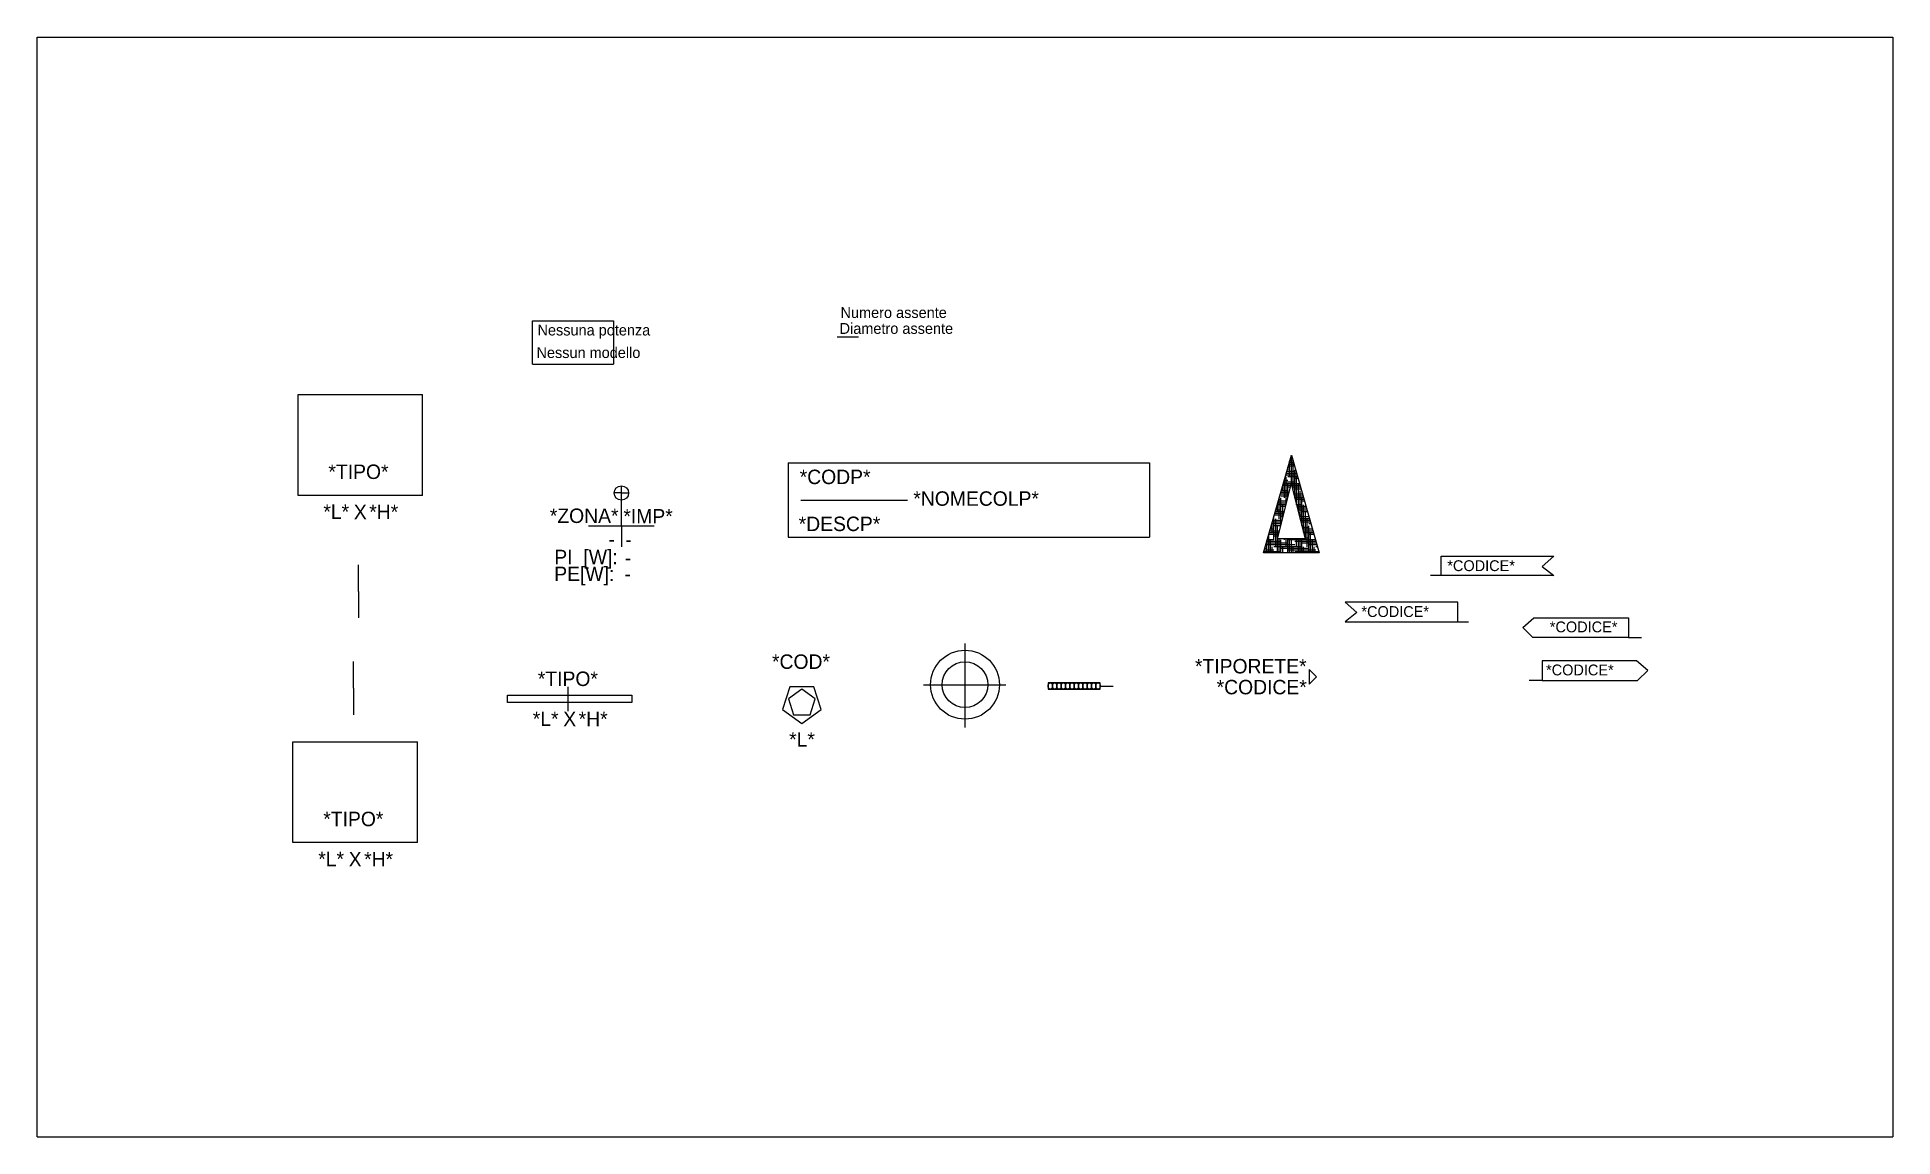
# Model space of a CAD drawing. Extents: x 0.4 to 26, y 0.3 to 15.5.
import ezdxf
from ezdxf.enums import TextEntityAlignment as Align

# ---------------------------------------------------------------- set-up
doc = ezdxf.new("R2010")
doc.units = 0
doc.linetypes.add('FITTIZIA', pattern=[0.5, 0.25, -0.25])
doc.layers.get('0').update_dxf_attribs({"linetype": 'CONTINUOUS'})
doc.layers.add('P1', color=7, linetype='CONTINUOUS')

# ---------------------------------------------------------------- blocks, each defined once
blk = doc.blocks.new('LOC')
at = {"linetype": 'CONTINUOUS'}
for p, q in [((-0.001, 0.452), (-0.001, 0.543)), ((-0.001, 0.452), (-0.101, 0.452)), ((-0.001, 0.452), (0.099, 0.452)), ((-0.001, 0.352), (-0.001, 0.452)), ((-0.001, -0.002), (-0.001, 0.362)), ((-0.455, -0.002), (0.454, -0.002)), ((-0.001, -0.002), (-0.001, -0.294))]:
    blk.add_line(p, q, dxfattribs=at)
blk.add_circle((-0.001, 0.452), 0.0999, dxfattribs=at)
for s, p in [('PI', (-0.93, -0.534)), ('[W]:', (-0.527, -0.534)), ('PE[W]:', (-0.931, -0.767))]:
    blk.add_text(s, height=0.2, dxfattribs=at).set_placement(p)
for tag, flags, p in [('ZONA', 8, (-0.041, 0.037)), ('COD', 8, (-0.092, -0.289)), ('TPAV', 9, (-0.14, -1.024)), ('TSOF', 9, (-0.144, -1.273))]:
    blk.add_attdef(tag, text='', height=0.2, dxfattribs=dict(at, flags=flags)).set_placement(p, align=Align.RIGHT)
at = {"linetype": 'CONTINUOUS', "flags": 8}
blk.add_attdef('IMPIANTO', text='', height=0.2, dxfattribs=at).set_placement((0.026, -0.03), align=Align.BOTTOM_LEFT)
at = {"flags": 8}
blk.add_attdef('DESCR.', (0.054, -0.288), '', height=0.192, dxfattribs=at)
at = {"linetype": 'CONTINUOUS'}
for tag, p, flags in [('PINV', (0.045, -0.545), 8), ('PEST', (0.04, -0.767), 8), ('CPAV', (0.077, -1.017), 9), ('CSOF', (0.081, -1.273), 9)]:
    blk.add_attdef(tag, p, '', height=0.2, dxfattribs=dict(at, flags=flags))
blk = doc.blocks.new('TABCOLORI')
at = {"color": 0, "linetype": 'CONTINUOUS'}
for p, q in [((0, 1.027), (0, 0)), ((0, 1.027), (5.002, 1.027)), ((0, 0), (5.002, 0))]:
    blk.add_line(p, q, dxfattribs=at)
at = {"color": 7, "linetype": 'CONTINUOUS'}
for p, q in [((5.002, 1.027), (5.002, 0)), ((0.175, 0.51), (1.649, 0.51))]:
    blk.add_line(p, q, dxfattribs=at)
at = {"color": 7, "flags": 8}
for tag, p in [('CODP', (0.159, 0.734)), ('NOMECOLP', (1.732, 0.434)), ('DESCP', (0.145, 0.084))]:
    blk.add_attdef(tag, p, '', height=0.2, dxfattribs=at)
blk = doc.blocks.new('NORD')
for p, q in [((-0.404, -0.424), (-0.017, 0.931)), ((-0.017, 0.931), (0.37, -0.424)), ((-0.211, -0.23), (-0.017, 0.544)), ((-0.018, 0.533), (0.176, -0.23)), ((0.176, -0.23), (-0.211, -0.23)), ((0.37, -0.424), (-0.404, -0.424))]:
    blk.add_line(p, q)
at = {"color": 0}
for p, q in [((0.027, 0.775), (-0.062, 0.775)), ((0.021, 0.799), (-0.055, 0.799)), ((0.014, 0.823), (-0.048, 0.823)), ((-0.041, 0.63), (-0.041, 0.848)), ((0.007, 0.848), (-0.041, 0.848)), ((-0.014, 0.92), (-0.02, 0.92)), ((-0.017, 0.533), (-0.017, 0.92)), ((0.008, 0.436), (0.008, 0.823)), ((-0.02, 0.533), (-0.131, 0.533)), ((0.032, 0.557), (-0.124, 0.557)), ((-0.065, 0.581), (-0.117, 0.581)), ((-0.113, 0.34), (-0.113, 0.594)), ((0.062, 0.654), (-0.096, 0.654)), ((0.055, 0.678), (-0.089, 0.678)), ((-0.089, 0.255), (-0.089, 0.63)), ((0.032, 0.702), (-0.082, 0.702)), ((-0.065, 0.727), (-0.075, 0.727)), ((-0.065, 0.727), (-0.065, 0.763)), ((0.069, 0.63), (-0.065, 0.63)), ((-0.065, 0.352), (-0.065, 0.533)), ((0.097, 0.533), (-0.017, 0.533)), ((0.034, 0.751), (0.032, 0.751)), ((0.032, 0.34), (0.032, 0.727)), ((0.076, 0.606), (0.032, 0.606)), ((0.056, 0.244), (0.056, 0.63)), ((0.08, 0.149), (0.08, 0.533)), ((-0.086, 0.267), (-0.207, 0.267)), ((-0.08, 0.291), (-0.2, 0.291)), ((-0.162, 0.315), (-0.193, 0.315)), ((-0.186, 0.049), (-0.186, 0.34)), ((-0.056, 0.388), (-0.172, 0.388)), ((-0.05, 0.412), (-0.165, 0.412)), ((-0.062, 0.364), (-0.162, 0.364)), ((-0.162, -0.035), (-0.162, 0.34)), ((-0.065, 0.436), (-0.158, 0.436)), ((-0.026, 0.509), (-0.138, 0.509)), ((-0.137, 0.436), (-0.137, 0.509)), ((-0.032, 0.485), (-0.065, 0.485)), ((0.103, 0.509), (-0.011, 0.509)), ((0.11, 0.485), (-0.005, 0.485)), ((0.032, 0.412), (0.013, 0.412)), ((0.129, 0.388), (0.019, 0.388)), ((0.145, 0.364), (0.026, 0.364)), ((0.117, 0.461), (0.032, 0.461)), ((0.152, 0.34), (0.032, 0.34)), ((0.159, 0.315), (0.038, 0.315)), ((0.104, 0.054), (0.104, 0.436)), ((0.129, -0.042), (0.129, 0.34)), ((0.166, 0.291), (0.129, 0.291)), ((-0.153, 0.001), (-0.283, 0.001)), ((-0.283, -0.144), (-0.283, 0.001)), ((-0.162, 0.025), (-0.276, 0.025)), ((-0.258, 0.049), (-0.269, 0.049)), ((-0.258, -0.241), (-0.258, 0.086)), ((-0.129, 0.098), (-0.255, 0.098)), ((-0.122, 0.122), (-0.248, 0.122)), ((-0.116, 0.146), (-0.241, 0.146)), ((-0.162, 0.17), (-0.234, 0.17)), ((-0.234, -0.338), (-0.234, 0.049)), ((-0.092, 0.243), (-0.214, 0.243)), ((-0.21, 0.146), (-0.21, 0.255)), ((-0.098, 0.219), (-0.162, 0.219)), ((-0.135, 0.074), (-0.162, 0.074)), ((-0.137, 0.062), (-0.137, 0.243)), ((0.129, 0.243), (0.056, 0.243)), ((0.186, 0.219), (0.062, 0.219)), ((0.193, 0.194), (0.069, 0.194)), ((0.2, 0.17), (0.075, 0.17)), ((0.129, 0.098), (0.093, 0.098)), ((0.225, 0.074), (0.099, 0.074)), ((0.235, 0.049), (0.105, 0.049)), ((0.242, 0.025), (0.112, 0.025)), ((0.207, 0.146), (0.129, 0.146)), ((0.249, 0.001), (0.129, 0.001)), ((0.153, -0.137), (0.153, 0.243)), ((0.177, -0.241), (0.177, 0.146)), ((0.201, -0.338), (0.201, 0.049)), ((-0.355, -0.424), (-0.355, -0.253)), ((-0.258, -0.241), (-0.352, -0.241)), ((-0.195, -0.168), (-0.331, -0.168)), ((-0.331, -0.424), (-0.331, -0.168)), ((-0.189, -0.144), (-0.324, -0.144)), ((-0.183, -0.12), (-0.317, -0.12)), ((-0.258, -0.096), (-0.31, -0.096)), ((-0.307, -0.424), (-0.307, -0.241)), ((-0.159, -0.023), (-0.29, -0.023)), ((-0.165, -0.047), (-0.258, -0.047)), ((-0.201, -0.193), (-0.258, -0.193)), ((-0.21, -0.228), (-0.21, -0.047)), ((-0.21, -0.424), (-0.21, -0.23)), ((-0.186, -0.424), (-0.186, -0.23)), ((-0.162, -0.424), (-0.162, -0.241)), ((-0.113, -0.241), (-0.113, -0.23)), ((-0.089, -0.338), (-0.089, -0.23)), ((-0.065, -0.424), (-0.065, -0.23)), ((0.318, -0.241), (-0.065, -0.241)), ((-0.041, -0.424), (-0.041, -0.23)), ((-0.017, -0.424), (-0.017, -0.241)), ((0.032, -0.241), (0.032, -0.23)), ((0.056, -0.338), (0.056, -0.23)), ((0.08, -0.424), (0.08, -0.23)), ((0.104, -0.424), (0.104, -0.23)), ((0.129, -0.424), (0.129, -0.241)), ((0.225, -0.072), (0.136, -0.072)), ((0.276, -0.096), (0.142, -0.096)), ((0.283, -0.12), (0.148, -0.12)), ((0.29, -0.144), (0.155, -0.144)), ((0.225, -0.217), (0.173, -0.217)), ((0.256, -0.023), (0.225, -0.023)), ((0.225, -0.424), (0.225, -0.047)), ((0.297, -0.168), (0.225, -0.168)), ((0.25, -0.424), (0.25, -0.144)), ((0.274, -0.424), (0.274, -0.241)), ((-0.162, -0.41), (-0.4, -0.41)), ((-0.258, -0.386), (-0.393, -0.386)), ((-0.355, -0.362), (-0.386, -0.362)), ((-0.379, -0.338), (-0.379, -0.337)), ((-0.065, -0.289), (-0.366, -0.289)), ((-0.162, -0.265), (-0.359, -0.265)), ((0.032, -0.313), (-0.355, -0.313)), ((-0.283, -0.424), (-0.283, -0.338)), ((0.129, -0.338), (-0.258, -0.338)), ((0.225, -0.362), (-0.162, -0.362)), ((-0.137, -0.424), (-0.137, -0.338)), ((0.322, -0.386), (-0.065, -0.386)), ((0.008, -0.424), (0.008, -0.338)), ((0.325, -0.265), (0.032, -0.265)), ((0.366, -0.41), (0.032, -0.41)), ((0.332, -0.289), (0.129, -0.289)), ((0.153, -0.424), (0.153, -0.338)), ((0.338, -0.313), (0.225, -0.313)), ((0.298, -0.424), (0.298, -0.338)), ((0.345, -0.338), (0.322, -0.338))]:
    blk.add_line(p, q, dxfattribs=at)
blk = doc.blocks.new('PON')
for p, q in [((-0.168, 0.221), (-0.27, -0.094)), ((-0.002, 0.189), (-0.189, 0.053)), ((-0.189, 0.053), (-0.118, -0.166)), ((0.163, 0.221), (-0.168, 0.221)), ((0.184, 0.053), (-0.002, 0.189)), ((0.113, -0.166), (0.184, 0.053)), ((0.266, -0.094), (0.163, 0.221)), ((-0.27, -0.094), (-0.002, -0.289)), ((-0.118, -0.166), (0.113, -0.166)), ((-0.002, -0.289), (0.266, -0.094))]:
    blk.add_line(p, q)
at = {"linetype": 'CONTINUOUS', "flags": 8}
for tag, p in [('TIPO', (-0.014, 0.469)), ('Lung', (0, -0.607))]:
    blk.add_attdef(tag, text='', height=0.2, dxfattribs=at).set_placement(p, align=Align.CENTER)
blk = doc.blocks.new('FIN')
for p, q in [((-0.837, -0.05), (-0.837, 0.05)), ((-0.837, 0.05), (0.887, 0.05)), ((0, 0.168), (0, -0.168)), ((0.887, 0.05), (0.887, -0.05)), ((0.887, -0.05), (-0.837, -0.05))]:
    blk.add_line(p, q)
at = {"color": 7, "linetype": 'CONTINUOUS'}
blk.add_text('X', height=0.2, dxfattribs=at).set_placement((-0.064, -0.379))
at = {"color": 3, "flags": 8}
blk.add_attdef('TIPO', text='', height=0.2, dxfattribs=at).set_placement((0, 0.178), align=Align.CENTER)
blk.add_attdef('LARGHEZZA', text='', height=0.2, dxfattribs=at).set_placement((-0.129, -0.376), align=Align.RIGHT)
blk.add_attdef('ALTEZZA', (0.149, -0.378), '', height=0.2, dxfattribs=at)
blk = doc.blocks.new('ALLINEA')
at = {"layer": 'P1'}
for p, q in [((0, 0.572), (0, -0.593)), ((-0.576, 0), (0.567, 0))]:
    blk.add_line(p, q, dxfattribs=at)
for radius in [0.477, 0.316]:
    blk.add_circle((0, 0), radius, dxfattribs=at)
blk = doc.blocks.new('T_RADIATORED')
for p, q in [((-0.901, 0.045), (-0.901, -0.045)), ((-0.871, 0.045), (-0.901, 0.045)), ((-0.901, 0.009), (-0.9, 0.011)), ((-0.901, 0.007), (-0.901, 0.009)), ((-0.901, 0.004), (-0.901, 0.007)), ((-0.901, 0.002), (-0.901, 0.004)), ((-0.901, 0), (-0.901, 0.002)), ((-0.901, -0.002), (-0.901, 0)), ((-0.9, 0.015), (-0.899, 0.017)), ((-0.9, 0.013), (-0.9, 0.015)), ((-0.9, 0.011), (-0.9, 0.013)), ((-0.899, 0.017), (-0.898, 0.019)), ((-0.898, 0.021), (-0.897, 0.023)), ((-0.898, 0.019), (-0.898, 0.021)), ((-0.897, 0.023), (-0.896, 0.025)), ((-0.896, 0.025), (-0.895, 0.027)), ((-0.895, 0.027), (-0.894, 0.029)), ((-0.894, 0.03), (-0.892, 0.032)), ((-0.894, 0.029), (-0.894, 0.03)), ((-0.892, 0.032), (-0.891, 0.033)), ((-0.891, 0.033), (-0.89, 0.035)), ((-0.89, 0.035), (-0.889, 0.036)), ((-0.889, 0.036), (-0.888, 0.037)), ((-0.888, 0.037), (-0.887, 0.039)), ((-0.887, 0.039), (-0.885, 0.04)), ((-0.885, 0.04), (-0.884, 0.041)), ((-0.884, 0.041), (-0.883, 0.042)), ((-0.883, 0.042), (-0.881, 0.042)), ((-0.881, 0.042), (-0.88, 0.043)), ((-0.88, 0.043), (-0.879, 0.044)), ((-0.879, 0.044), (-0.877, 0.044)), ((-0.877, 0.044), (-0.876, 0.045)), ((-0.876, 0.045), (-0.874, 0.045)), ((-0.874, 0.045), (-0.873, 0.045)), ((-0.873, 0.045), (-0.871, 0.045)), ((-0.541, 0.045), (-0.871, 0.045)), ((-0.871, 0.045), (-0.87, 0.045)), ((-0.87, 0.045), (-0.868, 0.045)), ((-0.868, 0.045), (-0.867, 0.045)), ((-0.867, 0.045), (-0.865, 0.044)), ((-0.865, 0.044), (-0.864, 0.044)), ((-0.864, 0.044), (-0.863, 0.043)), ((-0.863, 0.043), (-0.861, 0.042)), ((-0.861, 0.042), (-0.86, 0.042)), ((-0.86, 0.042), (-0.858, 0.041)), ((-0.858, 0.041), (-0.857, 0.04)), ((-0.857, 0.04), (-0.856, 0.039)), ((-0.856, 0.039), (-0.855, 0.037)), ((-0.855, 0.037), (-0.853, 0.036)), ((-0.853, 0.036), (-0.852, 0.035)), ((-0.852, 0.035), (-0.851, 0.033)), ((-0.851, 0.033), (-0.85, 0.032)), ((-0.85, 0.032), (-0.849, 0.03)), ((-0.849, 0.03), (-0.848, 0.029)), ((-0.848, 0.029), (-0.84, 0.015)), ((-0.847, 0.027), (-0.846, 0.025)), ((-0.846, 0.025), (-0.846, 0.023)), ((-0.846, 0.023), (-0.845, 0.021)), ((-0.845, 0.021), (-0.844, 0.019)), ((-0.844, 0.019), (-0.844, 0.017)), ((-0.844, 0.017), (-0.843, 0.015)), ((-0.843, 0.015), (-0.843, 0.013)), ((-0.843, 0.013), (-0.842, 0.011)), ((-0.842, 0.011), (-0.842, 0.009)), ((-0.842, 0.009), (-0.842, 0.007)), ((-0.842, 0.007), (-0.841, 0.004)), ((-0.841, 0.009), (-0.84, 0.011)), ((-0.841, 0.007), (-0.841, 0.009)), ((-0.841, 0.004), (-0.841, 0.007)), ((-0.841, 0.004), (-0.841, 0.002)), ((-0.841, 0.002), (-0.841, 0.004)), ((-0.841, 0.002), (-0.841, 0)), ((-0.841, 0), (-0.841, 0.002)), ((-0.841, 0), (-0.841, -0.002)), ((-0.841, -0.002), (-0.841, 0)), ((-0.84, 0.015), (-0.839, 0.017)), ((-0.84, 0.013), (-0.84, 0.015)), ((-0.84, 0.011), (-0.84, 0.013)), ((-0.839, 0.017), (-0.838, 0.019)), ((-0.838, 0.021), (-0.837, 0.023)), ((-0.838, 0.019), (-0.838, 0.021)), ((-0.837, 0.023), (-0.836, 0.025)), ((-0.836, 0.025), (-0.835, 0.027)), ((-0.835, 0.027), (-0.834, 0.029)), ((-0.834, 0.03), (-0.832, 0.032)), ((-0.834, 0.029), (-0.834, 0.03)), ((-0.832, 0.032), (-0.831, 0.033)), ((-0.831, 0.033), (-0.83, 0.035)), ((-0.83, 0.035), (-0.829, 0.036)), ((-0.829, 0.036), (-0.828, 0.037)), ((-0.828, 0.037), (-0.827, 0.039)), ((-0.827, 0.039), (-0.825, 0.04)), ((-0.825, 0.04), (-0.824, 0.041)), ((-0.824, 0.041), (-0.823, 0.042)), ((-0.823, 0.042), (-0.821, 0.042)), ((-0.821, 0.042), (-0.82, 0.043)), ((-0.82, 0.043), (-0.819, 0.044)), ((-0.819, 0.044), (-0.817, 0.044)), ((-0.817, 0.044), (-0.816, 0.045)), ((-0.816, 0.045), (-0.814, 0.045)), ((-0.814, 0.045), (-0.813, 0.045)), ((-0.813, 0.045), (-0.811, 0.045)), ((-0.811, 0.045), (-0.81, 0.045)), ((-0.81, 0.045), (-0.808, 0.045)), ((-0.808, 0.045), (-0.807, 0.045)), ((-0.807, 0.045), (-0.805, 0.044)), ((-0.805, 0.044), (-0.804, 0.044)), ((-0.804, 0.044), (-0.803, 0.043)), ((-0.803, 0.043), (-0.801, 0.042)), ((-0.801, 0.042), (-0.8, 0.042)), ((-0.8, 0.042), (-0.798, 0.041)), ((-0.798, 0.041), (-0.797, 0.04)), ((-0.797, 0.04), (-0.796, 0.039)), ((-0.796, 0.039), (-0.795, 0.037)), ((-0.795, 0.037), (-0.793, 0.036)), ((-0.793, 0.036), (-0.792, 0.035)), ((-0.792, 0.035), (-0.791, 0.033)), ((-0.791, 0.033), (-0.79, 0.032)), ((-0.79, 0.032), (-0.789, 0.03)), ((-0.789, 0.03), (-0.788, 0.029)), ((-0.788, 0.029), (-0.787, 0.027)), ((-0.787, 0.027), (-0.786, 0.025)), ((-0.786, 0.025), (-0.786, 0.023)), ((-0.786, 0.023), (-0.785, 0.021)), ((-0.785, 0.021), (-0.784, 0.019)), ((-0.784, 0.019), (-0.784, 0.017)), ((-0.784, 0.017), (-0.783, 0.015)), ((-0.783, 0.015), (-0.783, 0.013)), ((-0.783, 0.013), (-0.782, 0.011)), ((-0.782, 0.011), (-0.782, 0.009)), ((-0.782, 0.009), (-0.782, 0.007)), ((-0.782, 0.007), (-0.781, 0.004)), ((-0.781, 0.009), (-0.78, 0.011)), ((-0.781, 0.007), (-0.781, 0.009)), ((-0.781, 0.004), (-0.781, 0.007)), ((-0.781, 0.002), (-0.781, 0.004)), ((-0.781, 0.004), (-0.781, 0.002)), ((-0.781, 0), (-0.781, 0.002)), ((-0.781, 0.002), (-0.781, 0)), ((-0.781, -0.002), (-0.781, 0)), ((-0.781, 0), (-0.781, -0.002)), ((-0.78, 0.015), (-0.779, 0.017)), ((-0.78, 0.013), (-0.78, 0.015)), ((-0.78, 0.011), (-0.78, 0.013)), ((-0.779, 0.017), (-0.778, 0.019)), ((-0.778, 0.021), (-0.777, 0.023)), ((-0.778, 0.019), (-0.778, 0.021)), ((-0.777, 0.023), (-0.776, 0.025)), ((-0.776, 0.025), (-0.775, 0.027)), ((-0.775, 0.027), (-0.774, 0.029)), ((-0.774, 0.03), (-0.772, 0.032)), ((-0.774, 0.029), (-0.774, 0.03)), ((-0.772, 0.032), (-0.771, 0.033)), ((-0.771, 0.033), (-0.77, 0.035)), ((-0.77, 0.035), (-0.769, 0.036)), ((-0.769, 0.036), (-0.768, 0.037)), ((-0.768, 0.037), (-0.767, 0.039)), ((-0.767, 0.039), (-0.765, 0.04)), ((-0.765, 0.04), (-0.764, 0.041)), ((-0.764, 0.041), (-0.763, 0.042)), ((-0.763, 0.042), (-0.761, 0.042)), ((-0.761, 0.042), (-0.76, 0.043)), ((-0.76, 0.043), (-0.759, 0.044)), ((-0.759, 0.044), (-0.757, 0.044)), ((-0.757, 0.044), (-0.756, 0.045)), ((-0.756, 0.045), (-0.754, 0.045)), ((-0.754, 0.045), (-0.753, 0.045)), ((-0.753, 0.045), (-0.751, 0.045)), ((-0.751, 0.045), (-0.75, 0.045)), ((-0.75, 0.045), (-0.748, 0.045)), ((-0.748, 0.045), (-0.747, 0.045)), ((-0.747, 0.045), (-0.745, 0.044)), ((-0.745, 0.044), (-0.744, 0.044)), ((-0.744, 0.044), (-0.743, 0.043)), ((-0.743, 0.043), (-0.741, 0.042)), ((-0.741, 0.042), (-0.74, 0.042)), ((-0.74, 0.042), (-0.738, 0.041)), ((-0.738, 0.041), (-0.737, 0.04)), ((-0.737, 0.04), (-0.736, 0.039)), ((-0.736, 0.039), (-0.735, 0.037)), ((-0.735, 0.037), (-0.733, 0.036)), ((-0.733, 0.036), (-0.732, 0.035)), ((-0.732, 0.035), (-0.731, 0.033)), ((-0.731, 0.033), (-0.73, 0.032)), ((-0.73, 0.032), (-0.729, 0.03)), ((-0.729, 0.03), (-0.728, 0.029)), ((-0.728, 0.029), (-0.727, 0.027)), ((-0.727, 0.027), (-0.726, 0.025)), ((-0.726, 0.025), (-0.726, 0.023)), ((-0.726, 0.023), (-0.725, 0.021)), ((-0.725, 0.021), (-0.724, 0.019)), ((-0.724, 0.019), (-0.724, 0.017)), ((-0.724, 0.017), (-0.723, 0.015)), ((-0.723, 0.015), (-0.723, 0.013)), ((-0.723, 0.013), (-0.722, 0.011)), ((-0.722, 0.011), (-0.722, 0.009)), ((-0.722, 0.009), (-0.722, 0.007)), ((-0.722, 0.007), (-0.721, 0.004)), ((-0.721, 0.009), (-0.72, 0.011)), ((-0.721, 0.007), (-0.721, 0.009)), ((-0.721, 0.004), (-0.721, 0.007)), ((-0.721, 0.004), (-0.721, 0.002)), ((-0.721, 0.002), (-0.721, 0.004)), ((-0.721, 0.002), (-0.721, 0)), ((-0.721, 0), (-0.721, 0.002)), ((-0.721, 0), (-0.721, -0.002)), ((-0.721, -0.002), (-0.721, 0)), ((-0.72, 0.015), (-0.719, 0.017)), ((-0.72, 0.013), (-0.72, 0.015)), ((-0.72, 0.011), (-0.72, 0.013)), ((-0.719, 0.017), (-0.718, 0.019)), ((-0.718, 0.021), (-0.717, 0.023)), ((-0.718, 0.019), (-0.718, 0.021)), ((-0.717, 0.023), (-0.716, 0.025)), ((-0.716, 0.025), (-0.715, 0.027)), ((-0.715, 0.027), (-0.714, 0.029)), ((-0.714, 0.03), (-0.712, 0.032)), ((-0.714, 0.029), (-0.714, 0.03)), ((-0.712, 0.032), (-0.711, 0.033)), ((-0.711, 0.033), (-0.71, 0.035)), ((-0.71, 0.035), (-0.709, 0.036)), ((-0.709, 0.036), (-0.708, 0.037)), ((-0.708, 0.037), (-0.707, 0.039)), ((-0.707, 0.039), (-0.705, 0.04)), ((-0.705, 0.04), (-0.704, 0.041)), ((-0.704, 0.041), (-0.703, 0.042)), ((-0.703, 0.042), (-0.701, 0.042)), ((-0.701, 0.042), (-0.7, 0.043)), ((-0.7, 0.043), (-0.699, 0.044)), ((-0.699, 0.044), (-0.697, 0.044)), ((-0.697, 0.044), (-0.696, 0.045)), ((-0.696, 0.045), (-0.694, 0.045)), ((-0.694, 0.045), (-0.693, 0.045)), ((-0.693, 0.045), (-0.691, 0.045)), ((-0.691, 0.045), (-0.69, 0.045)), ((-0.69, 0.045), (-0.688, 0.045)), ((-0.688, 0.045), (-0.687, 0.045)), ((-0.687, 0.045), (-0.685, 0.044)), ((-0.685, 0.044), (-0.684, 0.044)), ((-0.684, 0.044), (-0.683, 0.043)), ((-0.683, 0.043), (-0.681, 0.042)), ((-0.681, 0.042), (-0.68, 0.042)), ((-0.68, 0.042), (-0.678, 0.041)), ((-0.678, 0.041), (-0.677, 0.04)), ((-0.677, 0.04), (-0.676, 0.039)), ((-0.676, 0.039), (-0.675, 0.037)), ((-0.675, 0.037), (-0.673, 0.036)), ((-0.673, 0.036), (-0.672, 0.035)), ((-0.672, 0.035), (-0.671, 0.033)), ((-0.671, 0.033), (-0.67, 0.032)), ((-0.67, 0.032), (-0.669, 0.03)), ((-0.669, 0.03), (-0.668, 0.029)), ((-0.668, 0.029), (-0.667, 0.027)), ((-0.667, 0.027), (-0.666, 0.025)), ((-0.666, 0.025), (-0.666, 0.023)), ((-0.666, 0.023), (-0.665, 0.021)), ((-0.665, 0.021), (-0.664, 0.019)), ((-0.664, 0.019), (-0.664, 0.017)), ((-0.664, 0.017), (-0.663, 0.015)), ((-0.663, 0.015), (-0.663, 0.013)), ((-0.663, 0.013), (-0.662, 0.011)), ((-0.662, 0.011), (-0.662, 0.009)), ((-0.662, 0.009), (-0.662, 0.007)), ((-0.662, 0.007), (-0.661, 0.004)), ((-0.661, 0.009), (-0.66, 0.011)), ((-0.661, 0.007), (-0.661, 0.009)), ((-0.661, 0.004), (-0.661, 0.007)), ((-0.661, 0.004), (-0.661, 0.002)), ((-0.661, 0.002), (-0.661, 0.004)), ((-0.661, 0.002), (-0.661, 0)), ((-0.661, 0), (-0.661, 0.002)), ((-0.661, 0), (-0.661, -0.002)), ((-0.661, -0.002), (-0.661, 0)), ((-0.66, 0.015), (-0.659, 0.017)), ((-0.66, 0.013), (-0.66, 0.015)), ((-0.66, 0.011), (-0.66, 0.013)), ((-0.659, 0.017), (-0.658, 0.019)), ((-0.658, 0.021), (-0.657, 0.023)), ((-0.658, 0.019), (-0.658, 0.021)), ((-0.657, 0.023), (-0.656, 0.025)), ((-0.656, 0.025), (-0.655, 0.027)), ((-0.655, 0.027), (-0.654, 0.029)), ((-0.654, 0.03), (-0.652, 0.032)), ((-0.654, 0.029), (-0.654, 0.03)), ((-0.652, 0.032), (-0.651, 0.033)), ((-0.651, 0.033), (-0.65, 0.035)), ((-0.65, 0.035), (-0.649, 0.036)), ((-0.649, 0.036), (-0.648, 0.037)), ((-0.648, 0.037), (-0.647, 0.039)), ((-0.647, 0.039), (-0.645, 0.04)), ((-0.645, 0.04), (-0.644, 0.041)), ((-0.644, 0.041), (-0.643, 0.042)), ((-0.643, 0.042), (-0.641, 0.042)), ((-0.641, 0.042), (-0.64, 0.043)), ((-0.64, 0.043), (-0.639, 0.044)), ((-0.639, 0.044), (-0.637, 0.044)), ((-0.637, 0.044), (-0.636, 0.045)), ((-0.636, 0.045), (-0.634, 0.045)), ((-0.634, 0.045), (-0.633, 0.045)), ((-0.633, 0.045), (-0.631, 0.045)), ((-0.631, 0.045), (-0.63, 0.045)), ((-0.63, 0.045), (-0.628, 0.045)), ((-0.628, 0.045), (-0.627, 0.045)), ((-0.627, 0.045), (-0.625, 0.044)), ((-0.625, 0.044), (-0.624, 0.044)), ((-0.624, 0.044), (-0.623, 0.043)), ((-0.623, 0.043), (-0.621, 0.042)), ((-0.621, 0.042), (-0.62, 0.042)), ((-0.62, 0.042), (-0.618, 0.041)), ((-0.618, 0.041), (-0.617, 0.04)), ((-0.617, 0.04), (-0.616, 0.039)), ((-0.616, 0.039), (-0.615, 0.037)), ((-0.615, 0.037), (-0.613, 0.036)), ((-0.613, 0.036), (-0.612, 0.035)), ((-0.612, 0.035), (-0.611, 0.033)), ((-0.611, 0.033), (-0.61, 0.032)), ((-0.61, 0.032), (-0.609, 0.03)), ((-0.609, 0.03), (-0.608, 0.029)), ((-0.608, 0.029), (-0.607, 0.027)), ((-0.607, 0.027), (-0.606, 0.025)), ((-0.606, 0.025), (-0.606, 0.023)), ((-0.606, 0.023), (-0.605, 0.021)), ((-0.605, 0.021), (-0.604, 0.019)), ((-0.604, 0.019), (-0.604, 0.017)), ((-0.604, 0.017), (-0.603, 0.015)), ((-0.603, 0.015), (-0.603, 0.013)), ((-0.603, 0.013), (-0.602, 0.011)), ((-0.602, 0.011), (-0.602, 0.009)), ((-0.602, 0.009), (-0.602, 0.007)), ((-0.602, 0.007), (-0.601, 0.004)), ((-0.601, 0.009), (-0.6, 0.011)), ((-0.601, 0.007), (-0.601, 0.009)), ((-0.601, 0.004), (-0.601, 0.007)), ((-0.601, 0.002), (-0.601, 0.004)), ((-0.601, 0.004), (-0.601, 0.002)), ((-0.601, 0), (-0.601, 0.002)), ((-0.601, 0.002), (-0.601, 0)), ((-0.601, -0.002), (-0.601, 0)), ((-0.601, 0), (-0.601, -0.002)), ((-0.6, 0.015), (-0.599, 0.017)), ((-0.6, 0.013), (-0.6, 0.015)), ((-0.6, 0.011), (-0.6, 0.013)), ((-0.599, 0.017), (-0.598, 0.019)), ((-0.598, 0.021), (-0.597, 0.023)), ((-0.598, 0.019), (-0.598, 0.021)), ((-0.597, 0.023), (-0.596, 0.025)), ((-0.596, 0.025), (-0.595, 0.027)), ((-0.595, 0.027), (-0.594, 0.029)), ((-0.594, 0.03), (-0.592, 0.032)), ((-0.594, 0.029), (-0.594, 0.03)), ((-0.592, 0.032), (-0.591, 0.033)), ((-0.591, 0.033), (-0.59, 0.035)), ((-0.59, 0.035), (-0.589, 0.036)), ((-0.589, 0.036), (-0.588, 0.037)), ((-0.588, 0.037), (-0.587, 0.039)), ((-0.587, 0.039), (-0.585, 0.04)), ((-0.585, 0.04), (-0.584, 0.041)), ((-0.584, 0.041), (-0.583, 0.042)), ((-0.583, 0.042), (-0.581, 0.042)), ((-0.581, 0.042), (-0.58, 0.043)), ((-0.58, 0.043), (-0.579, 0.044)), ((-0.579, 0.044), (-0.577, 0.044)), ((-0.577, 0.044), (-0.576, 0.045)), ((-0.576, 0.045), (-0.574, 0.045)), ((-0.574, 0.045), (-0.573, 0.045)), ((-0.573, 0.045), (-0.571, 0.045)), ((-0.571, 0.045), (-0.57, 0.045)), ((-0.57, 0.045), (-0.568, 0.045)), ((-0.568, 0.045), (-0.567, 0.045)), ((-0.567, 0.045), (-0.565, 0.044)), ((-0.565, 0.044), (-0.564, 0.044)), ((-0.564, 0.044), (-0.563, 0.043)), ((-0.563, 0.043), (-0.561, 0.042)), ((-0.561, 0.042), (-0.56, 0.042)), ((-0.56, 0.042), (-0.558, 0.041)), ((-0.558, 0.041), (-0.557, 0.04)), ((-0.557, 0.04), (-0.556, 0.039)), ((-0.556, 0.039), (-0.555, 0.037)), ((-0.555, 0.037), (-0.553, 0.036)), ((-0.553, 0.036), (-0.552, 0.035)), ((-0.552, 0.035), (-0.551, 0.033)), ((-0.551, 0.033), (-0.55, 0.032)), ((-0.55, 0.032), (-0.549, 0.03)), ((-0.549, 0.03), (-0.548, 0.029)), ((-0.548, 0.029), (-0.547, 0.027)), ((-0.547, 0.027), (-0.546, 0.025)), ((-0.546, 0.025), (-0.546, 0.023)), ((-0.546, 0.023), (-0.545, 0.021)), ((-0.545, 0.021), (-0.544, 0.019)), ((-0.544, 0.019), (-0.544, 0.017)), ((-0.544, 0.017), (-0.543, 0.015)), ((-0.543, 0.015), (-0.543, 0.013)), ((-0.543, 0.013), (-0.542, 0.011)), ((-0.542, 0.011), (-0.542, 0.009)), ((-0.542, 0.009), (-0.542, 0.007)), ((-0.542, 0.007), (-0.541, 0.004)), ((-0.511, 0.045), (-0.541, 0.045)), ((-0.541, 0.009), (-0.54, 0.011)), ((-0.541, 0.007), (-0.541, 0.009)), ((-0.541, 0.004), (-0.541, 0.007)), ((-0.541, 0.004), (-0.541, 0.002)), ((-0.541, 0.002), (-0.541, 0.004)), ((-0.541, 0.002), (-0.541, 0)), ((-0.541, 0), (-0.541, 0.002)), ((-0.541, 0), (-0.541, -0.002)), ((-0.541, -0.002), (-0.541, 0)), ((-0.54, 0.015), (-0.539, 0.017)), ((-0.54, 0.013), (-0.54, 0.015)), ((-0.54, 0.011), (-0.54, 0.013)), ((-0.539, 0.017), (-0.538, 0.019)), ((-0.538, 0.021), (-0.537, 0.023)), ((-0.538, 0.019), (-0.538, 0.021)), ((-0.537, 0.023), (-0.536, 0.025)), ((-0.536, 0.025), (-0.535, 0.027)), ((-0.535, 0.027), (-0.534, 0.029)), ((-0.534, 0.03), (-0.532, 0.032)), ((-0.534, 0.029), (-0.534, 0.03)), ((-0.532, 0.032), (-0.531, 0.033)), ((-0.531, 0.033), (-0.53, 0.035)), ((-0.53, 0.035), (-0.529, 0.036)), ((-0.529, 0.036), (-0.528, 0.037)), ((-0.528, 0.037), (-0.527, 0.039)), ((-0.527, 0.039), (-0.525, 0.04)), ((-0.525, 0.04), (-0.524, 0.041)), ((-0.524, 0.041), (-0.523, 0.042)), ((-0.523, 0.042), (-0.521, 0.042)), ((-0.521, 0.042), (-0.52, 0.043)), ((-0.52, 0.043), (-0.519, 0.044)), ((-0.519, 0.044), (-0.517, 0.044)), ((-0.517, 0.044), (-0.516, 0.045)), ((-0.516, 0.045), (-0.514, 0.045)), ((-0.514, 0.045), (-0.513, 0.045)), ((-0.513, 0.045), (-0.511, 0.045)), ((-0.181, 0.045), (-0.511, 0.045)), ((-0.511, 0.045), (-0.51, 0.045)), ((-0.51, 0.045), (-0.508, 0.045)), ((-0.508, 0.045), (-0.507, 0.045)), ((-0.507, 0.045), (-0.505, 0.044)), ((-0.505, 0.044), (-0.504, 0.044)), ((-0.504, 0.044), (-0.503, 0.043)), ((-0.503, 0.043), (-0.501, 0.042)), ((-0.501, 0.042), (-0.5, 0.042)), ((-0.5, 0.042), (-0.498, 0.041)), ((-0.498, 0.041), (-0.497, 0.04)), ((-0.497, 0.04), (-0.496, 0.039)), ((-0.496, 0.039), (-0.495, 0.037)), ((-0.495, 0.037), (-0.493, 0.036)), ((-0.493, 0.036), (-0.492, 0.035)), ((-0.492, 0.035), (-0.491, 0.033)), ((-0.491, 0.033), (-0.49, 0.032)), ((-0.49, 0.032), (-0.489, 0.03)), ((-0.489, 0.03), (-0.488, 0.029)), ((-0.488, 0.029), (-0.48, 0.015)), ((-0.487, 0.027), (-0.486, 0.025)), ((-0.486, 0.025), (-0.486, 0.023)), ((-0.486, 0.023), (-0.485, 0.021)), ((-0.485, 0.021), (-0.484, 0.019)), ((-0.484, 0.019), (-0.484, 0.017)), ((-0.484, 0.017), (-0.483, 0.015)), ((-0.483, 0.015), (-0.483, 0.013)), ((-0.483, 0.013), (-0.482, 0.011)), ((-0.482, 0.011), (-0.482, 0.009)), ((-0.482, 0.009), (-0.482, 0.007)), ((-0.482, 0.007), (-0.481, 0.004)), ((-0.481, 0.009), (-0.48, 0.011)), ((-0.481, 0.007), (-0.481, 0.009)), ((-0.481, 0.004), (-0.481, 0.007)), ((-0.481, 0.004), (-0.481, 0.002)), ((-0.481, 0.002), (-0.481, 0.004)), ((-0.481, 0.002), (-0.481, 0)), ((-0.481, 0), (-0.481, 0.002)), ((-0.481, 0), (-0.481, -0.002)), ((-0.481, -0.002), (-0.481, 0)), ((-0.48, 0.015), (-0.479, 0.017)), ((-0.48, 0.013), (-0.48, 0.015)), ((-0.48, 0.011), (-0.48, 0.013)), ((-0.479, 0.017), (-0.478, 0.019)), ((-0.478, 0.021), (-0.477, 0.023)), ((-0.478, 0.019), (-0.478, 0.021)), ((-0.477, 0.023), (-0.476, 0.025)), ((-0.476, 0.025), (-0.475, 0.027)), ((-0.475, 0.027), (-0.474, 0.029)), ((-0.474, 0.03), (-0.472, 0.032)), ((-0.474, 0.029), (-0.474, 0.03)), ((-0.472, 0.032), (-0.471, 0.033)), ((-0.471, 0.033), (-0.47, 0.035)), ((-0.47, 0.035), (-0.469, 0.036)), ((-0.469, 0.036), (-0.468, 0.037)), ((-0.468, 0.037), (-0.467, 0.039)), ((-0.467, 0.039), (-0.465, 0.04)), ((-0.465, 0.04), (-0.464, 0.041)), ((-0.464, 0.041), (-0.463, 0.042)), ((-0.463, 0.042), (-0.461, 0.042)), ((-0.461, 0.042), (-0.46, 0.043)), ((-0.46, 0.043), (-0.459, 0.044)), ((-0.459, 0.044), (-0.457, 0.044)), ((-0.457, 0.044), (-0.456, 0.045)), ((-0.456, 0.045), (-0.454, 0.045)), ((-0.454, 0.045), (-0.453, 0.045)), ((-0.453, 0.045), (-0.451, 0.045)), ((-0.451, 0.045), (-0.45, 0.045)), ((-0.45, 0.045), (-0.448, 0.045)), ((-0.448, 0.045), (-0.447, 0.045)), ((-0.447, 0.045), (-0.445, 0.044)), ((-0.445, 0.044), (-0.444, 0.044)), ((-0.444, 0.044), (-0.443, 0.043)), ((-0.443, 0.043), (-0.441, 0.042)), ((-0.441, 0.042), (-0.44, 0.042)), ((-0.44, 0.042), (-0.438, 0.041)), ((-0.438, 0.041), (-0.437, 0.04)), ((-0.437, 0.04), (-0.436, 0.039)), ((-0.436, 0.039), (-0.435, 0.037)), ((-0.435, 0.037), (-0.433, 0.036)), ((-0.433, 0.036), (-0.432, 0.035)), ((-0.432, 0.035), (-0.431, 0.033)), ((-0.431, 0.033), (-0.43, 0.032)), ((-0.43, 0.032), (-0.429, 0.03)), ((-0.429, 0.03), (-0.428, 0.029)), ((-0.428, 0.029), (-0.427, 0.027)), ((-0.427, 0.027), (-0.426, 0.025)), ((-0.426, 0.025), (-0.426, 0.023)), ((-0.426, 0.023), (-0.425, 0.021)), ((-0.425, 0.021), (-0.424, 0.019)), ((-0.424, 0.019), (-0.424, 0.017)), ((-0.424, 0.017), (-0.423, 0.015)), ((-0.423, 0.015), (-0.423, 0.013)), ((-0.423, 0.013), (-0.422, 0.011)), ((-0.422, 0.011), (-0.422, 0.009)), ((-0.422, 0.009), (-0.422, 0.007)), ((-0.422, 0.007), (-0.421, 0.004)), ((-0.421, 0.009), (-0.42, 0.011)), ((-0.421, 0.007), (-0.421, 0.009)), ((-0.421, 0.004), (-0.421, 0.007)), ((-0.421, 0.002), (-0.421, 0.004)), ((-0.421, 0.004), (-0.421, 0.002)), ((-0.421, 0), (-0.421, 0.002)), ((-0.421, 0.002), (-0.421, 0)), ((-0.421, -0.002), (-0.421, 0)), ((-0.421, 0), (-0.421, -0.002)), ((-0.42, 0.015), (-0.419, 0.017)), ((-0.42, 0.013), (-0.42, 0.015)), ((-0.42, 0.011), (-0.42, 0.013)), ((-0.419, 0.017), (-0.418, 0.019)), ((-0.418, 0.021), (-0.417, 0.023)), ((-0.418, 0.019), (-0.418, 0.021)), ((-0.417, 0.023), (-0.416, 0.025)), ((-0.416, 0.025), (-0.415, 0.027)), ((-0.415, 0.027), (-0.414, 0.029)), ((-0.414, 0.03), (-0.412, 0.032)), ((-0.414, 0.029), (-0.414, 0.03)), ((-0.412, 0.032), (-0.411, 0.033)), ((-0.411, 0.033), (-0.41, 0.035)), ((-0.41, 0.035), (-0.409, 0.036)), ((-0.409, 0.036), (-0.408, 0.037)), ((-0.408, 0.037), (-0.407, 0.039)), ((-0.407, 0.039), (-0.405, 0.04)), ((-0.405, 0.04), (-0.404, 0.041)), ((-0.404, 0.041), (-0.403, 0.042)), ((-0.403, 0.042), (-0.401, 0.042)), ((-0.401, 0.042), (-0.4, 0.043)), ((-0.4, 0.043), (-0.399, 0.044)), ((-0.399, 0.044), (-0.397, 0.044)), ((-0.397, 0.044), (-0.396, 0.045)), ((-0.396, 0.045), (-0.394, 0.045)), ((-0.394, 0.045), (-0.393, 0.045)), ((-0.393, 0.045), (-0.391, 0.045)), ((-0.391, 0.045), (-0.39, 0.045)), ((-0.39, 0.045), (-0.388, 0.045)), ((-0.388, 0.045), (-0.387, 0.045)), ((-0.387, 0.045), (-0.385, 0.044)), ((-0.385, 0.044), (-0.384, 0.044)), ((-0.384, 0.044), (-0.383, 0.043)), ((-0.383, 0.043), (-0.381, 0.042)), ((-0.381, 0.042), (-0.38, 0.042)), ((-0.38, 0.042), (-0.378, 0.041)), ((-0.378, 0.041), (-0.377, 0.04)), ((-0.377, 0.04), (-0.376, 0.039)), ((-0.376, 0.039), (-0.375, 0.037)), ((-0.375, 0.037), (-0.373, 0.036)), ((-0.373, 0.036), (-0.372, 0.035)), ((-0.372, 0.035), (-0.371, 0.033)), ((-0.371, 0.033), (-0.37, 0.032)), ((-0.37, 0.032), (-0.369, 0.03)), ((-0.369, 0.03), (-0.368, 0.029)), ((-0.368, 0.029), (-0.367, 0.027)), ((-0.367, 0.027), (-0.366, 0.025)), ((-0.366, 0.025), (-0.366, 0.023)), ((-0.366, 0.023), (-0.365, 0.021)), ((-0.365, 0.021), (-0.364, 0.019)), ((-0.364, 0.019), (-0.364, 0.017)), ((-0.364, 0.017), (-0.363, 0.015)), ((-0.363, 0.015), (-0.363, 0.013)), ((-0.363, 0.013), (-0.362, 0.011)), ((-0.362, 0.011), (-0.362, 0.009)), ((-0.362, 0.009), (-0.362, 0.007)), ((-0.362, 0.007), (-0.361, 0.004)), ((-0.361, 0.009), (-0.36, 0.011)), ((-0.361, 0.007), (-0.361, 0.009)), ((-0.361, 0.004), (-0.361, 0.007)), ((-0.361, 0.004), (-0.361, 0.002)), ((-0.361, 0.002), (-0.361, 0.004)), ((-0.361, 0.002), (-0.361, 0)), ((-0.361, 0), (-0.361, 0.002)), ((-0.361, 0), (-0.361, -0.002)), ((-0.361, -0.002), (-0.361, 0)), ((-0.36, 0.015), (-0.359, 0.017)), ((-0.36, 0.013), (-0.36, 0.015)), ((-0.36, 0.011), (-0.36, 0.013)), ((-0.359, 0.017), (-0.358, 0.019)), ((-0.358, 0.021), (-0.357, 0.023)), ((-0.358, 0.019), (-0.358, 0.021)), ((-0.357, 0.023), (-0.356, 0.025)), ((-0.356, 0.025), (-0.355, 0.027)), ((-0.355, 0.027), (-0.354, 0.029)), ((-0.354, 0.03), (-0.352, 0.032)), ((-0.354, 0.029), (-0.354, 0.03)), ((-0.352, 0.032), (-0.351, 0.033)), ((-0.351, 0.033), (-0.35, 0.035)), ((-0.35, 0.035), (-0.349, 0.036)), ((-0.349, 0.036), (-0.348, 0.037)), ((-0.348, 0.037), (-0.347, 0.039)), ((-0.347, 0.039), (-0.345, 0.04)), ((-0.345, 0.04), (-0.344, 0.041)), ((-0.344, 0.041), (-0.343, 0.042)), ((-0.343, 0.042), (-0.341, 0.042)), ((-0.341, 0.042), (-0.34, 0.043)), ((-0.34, 0.043), (-0.339, 0.044)), ((-0.339, 0.044), (-0.337, 0.044)), ((-0.337, 0.044), (-0.336, 0.045)), ((-0.336, 0.045), (-0.334, 0.045)), ((-0.334, 0.045), (-0.333, 0.045)), ((-0.333, 0.045), (-0.331, 0.045)), ((-0.331, 0.045), (-0.33, 0.045)), ((-0.33, 0.045), (-0.328, 0.045)), ((-0.328, 0.045), (-0.327, 0.045)), ((-0.327, 0.045), (-0.325, 0.044)), ((-0.325, 0.044), (-0.324, 0.044)), ((-0.324, 0.044), (-0.323, 0.043)), ((-0.323, 0.043), (-0.321, 0.042)), ((-0.321, 0.042), (-0.32, 0.042)), ((-0.32, 0.042), (-0.318, 0.041)), ((-0.318, 0.041), (-0.317, 0.04)), ((-0.317, 0.04), (-0.316, 0.039)), ((-0.316, 0.039), (-0.315, 0.037)), ((-0.315, 0.037), (-0.313, 0.036)), ((-0.313, 0.036), (-0.312, 0.035)), ((-0.312, 0.035), (-0.311, 0.033)), ((-0.311, 0.033), (-0.31, 0.032)), ((-0.31, 0.032), (-0.309, 0.03)), ((-0.309, 0.03), (-0.308, 0.029)), ((-0.308, 0.029), (-0.307, 0.027)), ((-0.307, 0.027), (-0.306, 0.025)), ((-0.306, 0.025), (-0.306, 0.023)), ((-0.306, 0.023), (-0.305, 0.021)), ((-0.305, 0.021), (-0.304, 0.019)), ((-0.304, 0.019), (-0.304, 0.017)), ((-0.304, 0.017), (-0.303, 0.015)), ((-0.303, 0.015), (-0.303, 0.013)), ((-0.303, 0.013), (-0.302, 0.011)), ((-0.302, 0.011), (-0.302, 0.009)), ((-0.302, 0.009), (-0.302, 0.007)), ((-0.302, 0.007), (-0.301, 0.004)), ((-0.301, 0.009), (-0.3, 0.011)), ((-0.301, 0.007), (-0.301, 0.009)), ((-0.301, 0.004), (-0.301, 0.007)), ((-0.301, 0.004), (-0.301, 0.002)), ((-0.301, 0.002), (-0.301, 0.004)), ((-0.301, 0.002), (-0.301, 0)), ((-0.301, 0), (-0.301, 0.002)), ((-0.301, 0), (-0.301, -0.002)), ((-0.301, -0.002), (-0.301, 0)), ((-0.3, 0.015), (-0.299, 0.017)), ((-0.3, 0.013), (-0.3, 0.015)), ((-0.3, 0.011), (-0.3, 0.013)), ((-0.299, 0.017), (-0.298, 0.019)), ((-0.298, 0.021), (-0.297, 0.023)), ((-0.298, 0.019), (-0.298, 0.021)), ((-0.297, 0.023), (-0.296, 0.025)), ((-0.296, 0.025), (-0.295, 0.027)), ((-0.295, 0.027), (-0.294, 0.029)), ((-0.294, 0.03), (-0.292, 0.032)), ((-0.294, 0.029), (-0.294, 0.03)), ((-0.292, 0.032), (-0.291, 0.033)), ((-0.291, 0.033), (-0.29, 0.035)), ((-0.29, 0.035), (-0.289, 0.036)), ((-0.289, 0.036), (-0.288, 0.037)), ((-0.288, 0.037), (-0.287, 0.039)), ((-0.287, 0.039), (-0.285, 0.04)), ((-0.285, 0.04), (-0.284, 0.041)), ((-0.284, 0.041), (-0.283, 0.042)), ((-0.283, 0.042), (-0.281, 0.042)), ((-0.281, 0.042), (-0.28, 0.043)), ((-0.28, 0.043), (-0.279, 0.044)), ((-0.279, 0.044), (-0.277, 0.044)), ((-0.277, 0.044), (-0.276, 0.045)), ((-0.276, 0.045), (-0.274, 0.045)), ((-0.274, 0.045), (-0.273, 0.045)), ((-0.273, 0.045), (-0.271, 0.045)), ((-0.271, 0.045), (-0.27, 0.045)), ((-0.27, 0.045), (-0.268, 0.045)), ((-0.268, 0.045), (-0.267, 0.045)), ((-0.267, 0.045), (-0.265, 0.044)), ((-0.265, 0.044), (-0.264, 0.044)), ((-0.264, 0.044), (-0.263, 0.043)), ((-0.263, 0.043), (-0.261, 0.042)), ((-0.261, 0.042), (-0.26, 0.042)), ((-0.26, 0.042), (-0.258, 0.041)), ((-0.258, 0.041), (-0.257, 0.04)), ((-0.257, 0.04), (-0.256, 0.039)), ((-0.256, 0.039), (-0.255, 0.037)), ((-0.255, 0.037), (-0.253, 0.036)), ((-0.253, 0.036), (-0.252, 0.035)), ((-0.252, 0.035), (-0.251, 0.033)), ((-0.251, 0.033), (-0.25, 0.032)), ((-0.25, 0.032), (-0.249, 0.03)), ((-0.249, 0.03), (-0.248, 0.029)), ((-0.248, 0.029), (-0.247, 0.027)), ((-0.247, 0.027), (-0.246, 0.025)), ((-0.246, 0.025), (-0.246, 0.023)), ((-0.246, 0.023), (-0.245, 0.021)), ((-0.245, 0.021), (-0.244, 0.019)), ((-0.244, 0.019), (-0.244, 0.017)), ((-0.244, 0.017), (-0.243, 0.015)), ((-0.243, 0.015), (-0.243, 0.013)), ((-0.243, 0.013), (-0.242, 0.011)), ((-0.242, 0.011), (-0.242, 0.009)), ((-0.242, 0.009), (-0.242, 0.007)), ((-0.242, 0.007), (-0.241, 0.004)), ((-0.241, 0.009), (-0.24, 0.011)), ((-0.241, 0.007), (-0.241, 0.009)), ((-0.241, 0.004), (-0.241, 0.007)), ((-0.241, 0.002), (-0.241, 0.004)), ((-0.241, 0.004), (-0.241, 0.002)), ((-0.241, 0), (-0.241, 0.002)), ((-0.241, 0.002), (-0.241, 0)), ((-0.241, -0.002), (-0.241, 0)), ((-0.241, 0), (-0.241, -0.002)), ((-0.24, 0.015), (-0.239, 0.017)), ((-0.24, 0.013), (-0.24, 0.015)), ((-0.24, 0.011), (-0.24, 0.013)), ((-0.239, 0.017), (-0.238, 0.019)), ((-0.238, 0.021), (-0.237, 0.023)), ((-0.238, 0.019), (-0.238, 0.021)), ((-0.237, 0.023), (-0.236, 0.025)), ((-0.236, 0.025), (-0.235, 0.027)), ((-0.235, 0.027), (-0.234, 0.029)), ((-0.234, 0.03), (-0.232, 0.032)), ((-0.234, 0.029), (-0.234, 0.03)), ((-0.232, 0.032), (-0.231, 0.033)), ((-0.231, 0.033), (-0.23, 0.035)), ((-0.23, 0.035), (-0.229, 0.036)), ((-0.229, 0.036), (-0.228, 0.037)), ((-0.228, 0.037), (-0.227, 0.039)), ((-0.227, 0.039), (-0.225, 0.04)), ((-0.225, 0.04), (-0.224, 0.041)), ((-0.224, 0.041), (-0.223, 0.042)), ((-0.223, 0.042), (-0.221, 0.042)), ((-0.221, 0.042), (-0.22, 0.043)), ((-0.22, 0.043), (-0.219, 0.044)), ((-0.219, 0.044), (-0.217, 0.044)), ((-0.217, 0.044), (-0.216, 0.045)), ((-0.216, 0.045), (-0.214, 0.045)), ((-0.214, 0.045), (-0.213, 0.045)), ((-0.213, 0.045), (-0.211, 0.045)), ((-0.211, 0.045), (-0.21, 0.045)), ((-0.21, 0.045), (-0.208, 0.045)), ((-0.208, 0.045), (-0.207, 0.045)), ((-0.207, 0.045), (-0.205, 0.044)), ((-0.205, 0.044), (-0.204, 0.044)), ((-0.204, 0.044), (-0.203, 0.043)), ((-0.203, 0.043), (-0.201, 0.042)), ((-0.201, 0.042), (-0.2, 0.042)), ((-0.2, 0.042), (-0.198, 0.041)), ((-0.198, 0.041), (-0.197, 0.04)), ((-0.197, 0.04), (-0.196, 0.039)), ((-0.196, 0.039), (-0.195, 0.037)), ((-0.195, 0.037), (-0.193, 0.036)), ((-0.193, 0.036), (-0.192, 0.035)), ((-0.192, 0.035), (-0.191, 0.033)), ((-0.191, 0.033), (-0.19, 0.032)), ((-0.19, 0.032), (-0.189, 0.03)), ((-0.189, 0.03), (-0.188, 0.029)), ((-0.188, 0.029), (-0.187, 0.027)), ((-0.187, 0.027), (-0.186, 0.025)), ((-0.186, 0.025), (-0.186, 0.023)), ((-0.186, 0.023), (-0.185, 0.021)), ((-0.185, 0.021), (-0.184, 0.019)), ((-0.184, 0.019), (-0.184, 0.017)), ((-0.184, 0.017), (-0.183, 0.015)), ((-0.183, 0.015), (-0.183, 0.013)), ((-0.183, 0.013), (-0.182, 0.011)), ((-0.182, 0.011), (-0.182, 0.009)), ((-0.182, 0.009), (-0.182, 0.007)), ((-0.182, 0.007), (-0.181, 0.004)), ((-0.181, -0.045), (-0.181, 0.045)), ((-0.181, 0.004), (-0.181, 0.002)), ((-0.181, 0.002), (-0.181, 0)), ((-0.181, 0), (0, 0)), ((-0.181, 0), (-0.181, -0.002)), ((-0.901, -0.004), (-0.901, -0.002)), ((-0.901, -0.007), (-0.901, -0.004)), ((-0.901, -0.009), (-0.901, -0.007)), ((-0.9, -0.011), (-0.901, -0.009)), ((-0.901, -0.045), (-0.871, -0.045)), ((-0.9, -0.013), (-0.9, -0.011)), ((-0.9, -0.015), (-0.9, -0.013)), ((-0.899, -0.017), (-0.9, -0.015)), ((-0.898, -0.019), (-0.899, -0.017)), ((-0.898, -0.021), (-0.898, -0.019)), ((-0.897, -0.023), (-0.898, -0.021)), ((-0.896, -0.025), (-0.897, -0.023)), ((-0.895, -0.027), (-0.896, -0.025)), ((-0.894, -0.029), (-0.895, -0.027)), ((-0.894, -0.03), (-0.894, -0.029)), ((-0.892, -0.032), (-0.894, -0.03)), ((-0.891, -0.033), (-0.892, -0.032)), ((-0.89, -0.035), (-0.891, -0.033)), ((-0.889, -0.036), (-0.89, -0.035)), ((-0.888, -0.037), (-0.889, -0.036)), ((-0.887, -0.039), (-0.888, -0.037)), ((-0.885, -0.04), (-0.887, -0.039)), ((-0.884, -0.041), (-0.885, -0.04)), ((-0.883, -0.042), (-0.884, -0.041)), ((-0.881, -0.042), (-0.883, -0.042)), ((-0.88, -0.043), (-0.881, -0.042)), ((-0.879, -0.044), (-0.88, -0.043)), ((-0.877, -0.044), (-0.879, -0.044)), ((-0.876, -0.045), (-0.877, -0.044)), ((-0.874, -0.045), (-0.876, -0.045)), ((-0.873, -0.045), (-0.874, -0.045)), ((-0.871, -0.045), (-0.873, -0.045)), ((-0.871, -0.045), (-0.541, -0.045)), ((-0.87, -0.045), (-0.871, -0.045)), ((-0.868, -0.045), (-0.87, -0.045)), ((-0.867, -0.045), (-0.868, -0.045)), ((-0.865, -0.044), (-0.867, -0.045)), ((-0.864, -0.044), (-0.865, -0.044)), ((-0.863, -0.043), (-0.864, -0.044)), ((-0.861, -0.042), (-0.863, -0.043)), ((-0.86, -0.042), (-0.861, -0.042)), ((-0.858, -0.041), (-0.86, -0.042)), ((-0.857, -0.04), (-0.858, -0.041)), ((-0.856, -0.039), (-0.857, -0.04)), ((-0.855, -0.037), (-0.856, -0.039)), ((-0.853, -0.036), (-0.855, -0.037)), ((-0.852, -0.035), (-0.853, -0.036)), ((-0.851, -0.033), (-0.852, -0.035)), ((-0.85, -0.032), (-0.851, -0.033)), ((-0.849, -0.03), (-0.85, -0.032)), ((-0.848, -0.029), (-0.849, -0.03)), ((-0.847, -0.027), (-0.848, -0.029)), ((-0.846, -0.025), (-0.847, -0.027)), ((-0.845, -0.021), (-0.846, -0.023)), ((-0.846, -0.023), (-0.846, -0.025)), ((-0.844, -0.019), (-0.845, -0.021)), ((-0.843, -0.015), (-0.844, -0.017)), ((-0.844, -0.017), (-0.844, -0.019)), ((-0.842, -0.011), (-0.843, -0.013)), ((-0.843, -0.013), (-0.843, -0.015)), ((-0.841, -0.004), (-0.842, -0.007)), ((-0.842, -0.007), (-0.842, -0.009)), ((-0.842, -0.009), (-0.842, -0.011)), ((-0.841, -0.002), (-0.841, -0.004)), ((-0.841, -0.004), (-0.841, -0.002)), ((-0.841, -0.007), (-0.841, -0.004)), ((-0.841, -0.009), (-0.841, -0.007)), ((-0.84, -0.011), (-0.841, -0.009)), ((-0.84, -0.013), (-0.84, -0.011)), ((-0.84, -0.015), (-0.84, -0.013)), ((-0.839, -0.017), (-0.84, -0.015)), ((-0.838, -0.019), (-0.839, -0.017)), ((-0.838, -0.021), (-0.838, -0.019)), ((-0.837, -0.023), (-0.838, -0.021)), ((-0.836, -0.025), (-0.837, -0.023)), ((-0.835, -0.027), (-0.836, -0.025)), ((-0.834, -0.029), (-0.835, -0.027)), ((-0.834, -0.03), (-0.834, -0.029)), ((-0.832, -0.032), (-0.834, -0.03)), ((-0.831, -0.033), (-0.832, -0.032)), ((-0.83, -0.035), (-0.831, -0.033)), ((-0.829, -0.036), (-0.83, -0.035)), ((-0.828, -0.037), (-0.829, -0.036)), ((-0.827, -0.039), (-0.828, -0.037)), ((-0.825, -0.04), (-0.827, -0.039)), ((-0.824, -0.041), (-0.825, -0.04)), ((-0.823, -0.042), (-0.824, -0.041)), ((-0.821, -0.042), (-0.823, -0.042)), ((-0.82, -0.043), (-0.821, -0.042)), ((-0.819, -0.044), (-0.82, -0.043)), ((-0.817, -0.044), (-0.819, -0.044)), ((-0.816, -0.045), (-0.817, -0.044)), ((-0.814, -0.045), (-0.816, -0.045)), ((-0.813, -0.045), (-0.814, -0.045)), ((-0.811, -0.045), (-0.813, -0.045)), ((-0.81, -0.045), (-0.811, -0.045)), ((-0.808, -0.045), (-0.81, -0.045)), ((-0.807, -0.045), (-0.808, -0.045)), ((-0.805, -0.044), (-0.807, -0.045)), ((-0.804, -0.044), (-0.805, -0.044)), ((-0.803, -0.043), (-0.804, -0.044)), ((-0.801, -0.042), (-0.803, -0.043)), ((-0.8, -0.042), (-0.801, -0.042)), ((-0.798, -0.041), (-0.8, -0.042)), ((-0.797, -0.04), (-0.798, -0.041)), ((-0.796, -0.039), (-0.797, -0.04)), ((-0.795, -0.037), (-0.796, -0.039)), ((-0.793, -0.036), (-0.795, -0.037)), ((-0.792, -0.035), (-0.793, -0.036)), ((-0.791, -0.033), (-0.792, -0.035)), ((-0.79, -0.032), (-0.791, -0.033)), ((-0.789, -0.03), (-0.79, -0.032)), ((-0.788, -0.029), (-0.789, -0.03)), ((-0.787, -0.027), (-0.788, -0.029)), ((-0.786, -0.025), (-0.787, -0.027)), ((-0.785, -0.021), (-0.786, -0.023)), ((-0.786, -0.023), (-0.786, -0.025)), ((-0.784, -0.019), (-0.785, -0.021)), ((-0.783, -0.015), (-0.784, -0.017)), ((-0.784, -0.017), (-0.784, -0.019)), ((-0.782, -0.011), (-0.783, -0.013)), ((-0.783, -0.013), (-0.783, -0.015)), ((-0.781, -0.004), (-0.782, -0.007)), ((-0.782, -0.007), (-0.782, -0.009)), ((-0.782, -0.009), (-0.782, -0.011)), ((-0.781, -0.004), (-0.781, -0.002)), ((-0.781, -0.002), (-0.781, -0.004)), ((-0.781, -0.007), (-0.781, -0.004)), ((-0.781, -0.009), (-0.781, -0.007)), ((-0.78, -0.011), (-0.781, -0.009)), ((-0.78, -0.013), (-0.78, -0.011)), ((-0.78, -0.015), (-0.78, -0.013)), ((-0.779, -0.017), (-0.78, -0.015)), ((-0.778, -0.019), (-0.779, -0.017)), ((-0.778, -0.021), (-0.778, -0.019)), ((-0.777, -0.023), (-0.778, -0.021)), ((-0.776, -0.025), (-0.777, -0.023)), ((-0.775, -0.027), (-0.776, -0.025)), ((-0.774, -0.029), (-0.775, -0.027)), ((-0.774, -0.03), (-0.774, -0.029)), ((-0.772, -0.032), (-0.774, -0.03)), ((-0.771, -0.033), (-0.772, -0.032)), ((-0.77, -0.035), (-0.771, -0.033)), ((-0.769, -0.036), (-0.77, -0.035)), ((-0.768, -0.037), (-0.769, -0.036)), ((-0.767, -0.039), (-0.768, -0.037)), ((-0.765, -0.04), (-0.767, -0.039)), ((-0.764, -0.041), (-0.765, -0.04)), ((-0.763, -0.042), (-0.764, -0.041)), ((-0.761, -0.042), (-0.763, -0.042)), ((-0.76, -0.043), (-0.761, -0.042)), ((-0.759, -0.044), (-0.76, -0.043)), ((-0.757, -0.044), (-0.759, -0.044)), ((-0.756, -0.045), (-0.757, -0.044)), ((-0.754, -0.045), (-0.756, -0.045)), ((-0.753, -0.045), (-0.754, -0.045)), ((-0.751, -0.045), (-0.753, -0.045)), ((-0.75, -0.045), (-0.751, -0.045)), ((-0.748, -0.045), (-0.75, -0.045)), ((-0.747, -0.045), (-0.748, -0.045)), ((-0.745, -0.044), (-0.747, -0.045)), ((-0.744, -0.044), (-0.745, -0.044)), ((-0.743, -0.043), (-0.744, -0.044)), ((-0.741, -0.042), (-0.743, -0.043)), ((-0.74, -0.042), (-0.741, -0.042)), ((-0.738, -0.041), (-0.74, -0.042)), ((-0.737, -0.04), (-0.738, -0.041)), ((-0.736, -0.039), (-0.737, -0.04)), ((-0.735, -0.037), (-0.736, -0.039)), ((-0.733, -0.036), (-0.735, -0.037)), ((-0.732, -0.035), (-0.733, -0.036)), ((-0.731, -0.033), (-0.732, -0.035)), ((-0.73, -0.032), (-0.731, -0.033)), ((-0.729, -0.03), (-0.73, -0.032)), ((-0.728, -0.029), (-0.729, -0.03)), ((-0.727, -0.027), (-0.728, -0.029)), ((-0.726, -0.025), (-0.727, -0.027)), ((-0.725, -0.021), (-0.726, -0.023)), ((-0.726, -0.023), (-0.726, -0.025)), ((-0.724, -0.019), (-0.725, -0.021)), ((-0.723, -0.015), (-0.724, -0.017)), ((-0.724, -0.017), (-0.724, -0.019)), ((-0.722, -0.011), (-0.723, -0.013)), ((-0.723, -0.013), (-0.723, -0.015)), ((-0.721, -0.004), (-0.722, -0.007)), ((-0.722, -0.007), (-0.722, -0.009)), ((-0.722, -0.009), (-0.722, -0.011)), ((-0.721, -0.002), (-0.721, -0.004)), ((-0.721, -0.004), (-0.721, -0.002)), ((-0.721, -0.007), (-0.721, -0.004)), ((-0.721, -0.009), (-0.721, -0.007)), ((-0.72, -0.011), (-0.721, -0.009)), ((-0.72, -0.013), (-0.72, -0.011)), ((-0.72, -0.015), (-0.72, -0.013)), ((-0.719, -0.017), (-0.72, -0.015)), ((-0.718, -0.019), (-0.719, -0.017)), ((-0.718, -0.021), (-0.718, -0.019)), ((-0.717, -0.023), (-0.718, -0.021)), ((-0.716, -0.025), (-0.717, -0.023)), ((-0.715, -0.027), (-0.716, -0.025)), ((-0.714, -0.029), (-0.715, -0.027)), ((-0.714, -0.03), (-0.714, -0.029)), ((-0.712, -0.032), (-0.714, -0.03)), ((-0.711, -0.033), (-0.712, -0.032)), ((-0.71, -0.035), (-0.711, -0.033)), ((-0.709, -0.036), (-0.71, -0.035)), ((-0.708, -0.037), (-0.709, -0.036)), ((-0.707, -0.039), (-0.708, -0.037)), ((-0.705, -0.04), (-0.707, -0.039)), ((-0.704, -0.041), (-0.705, -0.04)), ((-0.703, -0.042), (-0.704, -0.041)), ((-0.701, -0.042), (-0.703, -0.042)), ((-0.7, -0.043), (-0.701, -0.042)), ((-0.699, -0.044), (-0.7, -0.043)), ((-0.697, -0.044), (-0.699, -0.044)), ((-0.696, -0.045), (-0.697, -0.044)), ((-0.694, -0.045), (-0.696, -0.045)), ((-0.693, -0.045), (-0.694, -0.045)), ((-0.691, -0.045), (-0.693, -0.045)), ((-0.69, -0.045), (-0.691, -0.045)), ((-0.688, -0.045), (-0.69, -0.045)), ((-0.687, -0.045), (-0.688, -0.045)), ((-0.685, -0.044), (-0.687, -0.045)), ((-0.684, -0.044), (-0.685, -0.044)), ((-0.683, -0.043), (-0.684, -0.044)), ((-0.681, -0.042), (-0.683, -0.043)), ((-0.68, -0.042), (-0.681, -0.042)), ((-0.678, -0.041), (-0.68, -0.042)), ((-0.677, -0.04), (-0.678, -0.041)), ((-0.676, -0.039), (-0.677, -0.04)), ((-0.675, -0.037), (-0.676, -0.039)), ((-0.673, -0.036), (-0.675, -0.037)), ((-0.672, -0.035), (-0.673, -0.036)), ((-0.671, -0.033), (-0.672, -0.035)), ((-0.67, -0.032), (-0.671, -0.033)), ((-0.669, -0.03), (-0.67, -0.032)), ((-0.668, -0.029), (-0.669, -0.03)), ((-0.667, -0.027), (-0.668, -0.029)), ((-0.666, -0.025), (-0.667, -0.027)), ((-0.665, -0.021), (-0.666, -0.023)), ((-0.666, -0.023), (-0.666, -0.025)), ((-0.664, -0.019), (-0.665, -0.021)), ((-0.663, -0.015), (-0.664, -0.017)), ((-0.664, -0.017), (-0.664, -0.019)), ((-0.662, -0.011), (-0.663, -0.013)), ((-0.663, -0.013), (-0.663, -0.015)), ((-0.661, -0.004), (-0.662, -0.007)), ((-0.662, -0.007), (-0.662, -0.009)), ((-0.662, -0.009), (-0.662, -0.011)), ((-0.661, -0.002), (-0.661, -0.004)), ((-0.661, -0.004), (-0.661, -0.002)), ((-0.661, -0.007), (-0.661, -0.004)), ((-0.661, -0.009), (-0.661, -0.007)), ((-0.66, -0.011), (-0.661, -0.009)), ((-0.66, -0.013), (-0.66, -0.011)), ((-0.66, -0.015), (-0.66, -0.013)), ((-0.659, -0.017), (-0.66, -0.015)), ((-0.658, -0.019), (-0.659, -0.017)), ((-0.658, -0.021), (-0.658, -0.019)), ((-0.657, -0.023), (-0.658, -0.021)), ((-0.656, -0.025), (-0.657, -0.023)), ((-0.655, -0.027), (-0.656, -0.025)), ((-0.654, -0.029), (-0.655, -0.027)), ((-0.654, -0.03), (-0.654, -0.029)), ((-0.652, -0.032), (-0.654, -0.03)), ((-0.651, -0.033), (-0.652, -0.032)), ((-0.65, -0.035), (-0.651, -0.033)), ((-0.649, -0.036), (-0.65, -0.035)), ((-0.648, -0.037), (-0.649, -0.036)), ((-0.647, -0.039), (-0.648, -0.037)), ((-0.645, -0.04), (-0.647, -0.039)), ((-0.644, -0.041), (-0.645, -0.04)), ((-0.643, -0.042), (-0.644, -0.041)), ((-0.641, -0.042), (-0.643, -0.042)), ((-0.64, -0.043), (-0.641, -0.042)), ((-0.639, -0.044), (-0.64, -0.043)), ((-0.637, -0.044), (-0.639, -0.044)), ((-0.636, -0.045), (-0.637, -0.044)), ((-0.634, -0.045), (-0.636, -0.045)), ((-0.633, -0.045), (-0.634, -0.045)), ((-0.631, -0.045), (-0.633, -0.045)), ((-0.63, -0.045), (-0.631, -0.045)), ((-0.628, -0.045), (-0.63, -0.045)), ((-0.627, -0.045), (-0.628, -0.045)), ((-0.625, -0.044), (-0.627, -0.045)), ((-0.624, -0.044), (-0.625, -0.044)), ((-0.623, -0.043), (-0.624, -0.044)), ((-0.621, -0.042), (-0.623, -0.043)), ((-0.62, -0.042), (-0.621, -0.042)), ((-0.618, -0.041), (-0.62, -0.042)), ((-0.617, -0.04), (-0.618, -0.041)), ((-0.616, -0.039), (-0.617, -0.04)), ((-0.615, -0.037), (-0.616, -0.039)), ((-0.613, -0.036), (-0.615, -0.037)), ((-0.612, -0.035), (-0.613, -0.036)), ((-0.611, -0.033), (-0.612, -0.035)), ((-0.61, -0.032), (-0.611, -0.033)), ((-0.609, -0.03), (-0.61, -0.032)), ((-0.608, -0.029), (-0.609, -0.03)), ((-0.607, -0.027), (-0.608, -0.029)), ((-0.606, -0.025), (-0.607, -0.027)), ((-0.605, -0.021), (-0.606, -0.023)), ((-0.606, -0.023), (-0.606, -0.025)), ((-0.604, -0.019), (-0.605, -0.021)), ((-0.603, -0.015), (-0.604, -0.017)), ((-0.604, -0.017), (-0.604, -0.019)), ((-0.602, -0.011), (-0.603, -0.013)), ((-0.603, -0.013), (-0.603, -0.015)), ((-0.601, -0.004), (-0.602, -0.007)), ((-0.602, -0.007), (-0.602, -0.009)), ((-0.602, -0.009), (-0.602, -0.011)), ((-0.601, -0.004), (-0.601, -0.002)), ((-0.601, -0.002), (-0.601, -0.004)), ((-0.601, -0.007), (-0.601, -0.004)), ((-0.601, -0.009), (-0.601, -0.007)), ((-0.6, -0.011), (-0.601, -0.009)), ((-0.6, -0.013), (-0.6, -0.011)), ((-0.6, -0.015), (-0.6, -0.013)), ((-0.599, -0.017), (-0.6, -0.015)), ((-0.598, -0.019), (-0.599, -0.017)), ((-0.598, -0.021), (-0.598, -0.019)), ((-0.597, -0.023), (-0.598, -0.021)), ((-0.596, -0.025), (-0.597, -0.023)), ((-0.595, -0.027), (-0.596, -0.025)), ((-0.594, -0.029), (-0.595, -0.027)), ((-0.594, -0.03), (-0.594, -0.03)), ((-0.592, -0.032), (-0.594, -0.03)), ((-0.591, -0.033), (-0.592, -0.032)), ((-0.59, -0.035), (-0.591, -0.033)), ((-0.589, -0.036), (-0.59, -0.035)), ((-0.588, -0.037), (-0.589, -0.036)), ((-0.587, -0.039), (-0.588, -0.037)), ((-0.585, -0.04), (-0.587, -0.039)), ((-0.584, -0.041), (-0.585, -0.04)), ((-0.583, -0.042), (-0.584, -0.041)), ((-0.581, -0.042), (-0.583, -0.042)), ((-0.58, -0.043), (-0.581, -0.042)), ((-0.579, -0.044), (-0.58, -0.043)), ((-0.577, -0.044), (-0.579, -0.044)), ((-0.576, -0.045), (-0.577, -0.044)), ((-0.574, -0.045), (-0.576, -0.045)), ((-0.573, -0.045), (-0.574, -0.045)), ((-0.571, -0.045), (-0.573, -0.045)), ((-0.57, -0.045), (-0.571, -0.045)), ((-0.568, -0.045), (-0.57, -0.045)), ((-0.567, -0.045), (-0.568, -0.045)), ((-0.565, -0.044), (-0.567, -0.045)), ((-0.564, -0.044), (-0.565, -0.044)), ((-0.563, -0.043), (-0.564, -0.044)), ((-0.561, -0.042), (-0.563, -0.043)), ((-0.56, -0.042), (-0.561, -0.042)), ((-0.558, -0.041), (-0.56, -0.042)), ((-0.557, -0.04), (-0.558, -0.041)), ((-0.556, -0.039), (-0.557, -0.04)), ((-0.555, -0.037), (-0.556, -0.039)), ((-0.553, -0.036), (-0.555, -0.037)), ((-0.552, -0.035), (-0.553, -0.036)), ((-0.551, -0.033), (-0.552, -0.035)), ((-0.55, -0.032), (-0.551, -0.033)), ((-0.549, -0.03), (-0.55, -0.032)), ((-0.548, -0.029), (-0.549, -0.03)), ((-0.547, -0.027), (-0.548, -0.029)), ((-0.546, -0.025), (-0.547, -0.027)), ((-0.545, -0.021), (-0.546, -0.023)), ((-0.546, -0.023), (-0.546, -0.025)), ((-0.544, -0.019), (-0.545, -0.021)), ((-0.543, -0.015), (-0.544, -0.017)), ((-0.544, -0.017), (-0.544, -0.019)), ((-0.542, -0.011), (-0.543, -0.013)), ((-0.543, -0.013), (-0.543, -0.015)), ((-0.541, -0.004), (-0.542, -0.007)), ((-0.542, -0.007), (-0.542, -0.009)), ((-0.542, -0.009), (-0.542, -0.011)), ((-0.541, -0.002), (-0.541, -0.004)), ((-0.541, -0.004), (-0.541, -0.002)), ((-0.541, -0.007), (-0.541, -0.004)), ((-0.541, -0.009), (-0.541, -0.007)), ((-0.54, -0.011), (-0.541, -0.009)), ((-0.541, -0.045), (-0.511, -0.045)), ((-0.54, -0.013), (-0.54, -0.011)), ((-0.54, -0.015), (-0.54, -0.013)), ((-0.539, -0.017), (-0.54, -0.015)), ((-0.538, -0.019), (-0.539, -0.017)), ((-0.538, -0.021), (-0.538, -0.019)), ((-0.537, -0.023), (-0.538, -0.021)), ((-0.536, -0.025), (-0.537, -0.023)), ((-0.535, -0.027), (-0.536, -0.025)), ((-0.534, -0.029), (-0.535, -0.027)), ((-0.534, -0.03), (-0.534, -0.029)), ((-0.532, -0.032), (-0.534, -0.03)), ((-0.531, -0.033), (-0.532, -0.032)), ((-0.53, -0.035), (-0.531, -0.033)), ((-0.529, -0.036), (-0.53, -0.035)), ((-0.528, -0.037), (-0.529, -0.036)), ((-0.527, -0.039), (-0.528, -0.037)), ((-0.525, -0.04), (-0.527, -0.039)), ((-0.524, -0.041), (-0.525, -0.04)), ((-0.523, -0.042), (-0.524, -0.041)), ((-0.521, -0.042), (-0.523, -0.042)), ((-0.52, -0.043), (-0.521, -0.042)), ((-0.519, -0.044), (-0.52, -0.043)), ((-0.517, -0.044), (-0.519, -0.044)), ((-0.516, -0.045), (-0.517, -0.044)), ((-0.514, -0.045), (-0.516, -0.045)), ((-0.513, -0.045), (-0.514, -0.045)), ((-0.511, -0.045), (-0.513, -0.045)), ((-0.511, -0.045), (-0.181, -0.045)), ((-0.51, -0.045), (-0.511, -0.045)), ((-0.508, -0.045), (-0.51, -0.045)), ((-0.507, -0.045), (-0.508, -0.045)), ((-0.505, -0.044), (-0.507, -0.045)), ((-0.504, -0.044), (-0.505, -0.044)), ((-0.503, -0.043), (-0.504, -0.044)), ((-0.501, -0.042), (-0.503, -0.043)), ((-0.5, -0.042), (-0.501, -0.042)), ((-0.498, -0.041), (-0.5, -0.042)), ((-0.497, -0.04), (-0.498, -0.041)), ((-0.496, -0.039), (-0.497, -0.04)), ((-0.495, -0.037), (-0.496, -0.039)), ((-0.493, -0.036), (-0.495, -0.037)), ((-0.492, -0.035), (-0.493, -0.036)), ((-0.491, -0.033), (-0.492, -0.035)), ((-0.49, -0.032), (-0.491, -0.033)), ((-0.489, -0.03), (-0.49, -0.032)), ((-0.488, -0.029), (-0.489, -0.03)), ((-0.487, -0.027), (-0.488, -0.029)), ((-0.486, -0.025), (-0.487, -0.027)), ((-0.485, -0.021), (-0.486, -0.023)), ((-0.486, -0.023), (-0.486, -0.025)), ((-0.484, -0.019), (-0.485, -0.021)), ((-0.483, -0.015), (-0.484, -0.017)), ((-0.484, -0.017), (-0.484, -0.019)), ((-0.482, -0.011), (-0.483, -0.013)), ((-0.483, -0.013), (-0.483, -0.015)), ((-0.481, -0.004), (-0.482, -0.007)), ((-0.482, -0.007), (-0.482, -0.009)), ((-0.482, -0.009), (-0.482, -0.011)), ((-0.481, -0.002), (-0.481, -0.004)), ((-0.481, -0.004), (-0.481, -0.002)), ((-0.481, -0.007), (-0.481, -0.004)), ((-0.481, -0.009), (-0.481, -0.007)), ((-0.48, -0.011), (-0.481, -0.009)), ((-0.48, -0.013), (-0.48, -0.011)), ((-0.48, -0.015), (-0.48, -0.013)), ((-0.479, -0.017), (-0.48, -0.015)), ((-0.478, -0.019), (-0.479, -0.017)), ((-0.478, -0.021), (-0.478, -0.019)), ((-0.477, -0.023), (-0.478, -0.021)), ((-0.476, -0.025), (-0.477, -0.023)), ((-0.475, -0.027), (-0.476, -0.025)), ((-0.474, -0.029), (-0.475, -0.027)), ((-0.474, -0.03), (-0.474, -0.029)), ((-0.472, -0.032), (-0.474, -0.03)), ((-0.471, -0.033), (-0.472, -0.032)), ((-0.47, -0.035), (-0.471, -0.033)), ((-0.469, -0.036), (-0.47, -0.035)), ((-0.468, -0.037), (-0.469, -0.036)), ((-0.467, -0.039), (-0.468, -0.037)), ((-0.465, -0.04), (-0.467, -0.039)), ((-0.464, -0.041), (-0.465, -0.04)), ((-0.463, -0.042), (-0.464, -0.041)), ((-0.461, -0.042), (-0.463, -0.042)), ((-0.46, -0.043), (-0.461, -0.042)), ((-0.459, -0.044), (-0.46, -0.043)), ((-0.457, -0.044), (-0.459, -0.044)), ((-0.456, -0.045), (-0.457, -0.044)), ((-0.454, -0.045), (-0.456, -0.045)), ((-0.453, -0.045), (-0.454, -0.045)), ((-0.451, -0.045), (-0.453, -0.045)), ((-0.45, -0.045), (-0.451, -0.045)), ((-0.448, -0.045), (-0.45, -0.045)), ((-0.447, -0.045), (-0.448, -0.045)), ((-0.445, -0.044), (-0.447, -0.045)), ((-0.444, -0.044), (-0.445, -0.044)), ((-0.443, -0.043), (-0.444, -0.044)), ((-0.441, -0.042), (-0.443, -0.043)), ((-0.44, -0.042), (-0.441, -0.042)), ((-0.438, -0.041), (-0.44, -0.042)), ((-0.437, -0.04), (-0.438, -0.041)), ((-0.436, -0.039), (-0.437, -0.04)), ((-0.435, -0.037), (-0.436, -0.039)), ((-0.433, -0.036), (-0.435, -0.037)), ((-0.432, -0.035), (-0.433, -0.036)), ((-0.431, -0.033), (-0.432, -0.035)), ((-0.43, -0.032), (-0.431, -0.033)), ((-0.429, -0.03), (-0.43, -0.032)), ((-0.428, -0.029), (-0.429, -0.03)), ((-0.427, -0.027), (-0.428, -0.029)), ((-0.426, -0.025), (-0.427, -0.027)), ((-0.425, -0.021), (-0.426, -0.023)), ((-0.426, -0.023), (-0.426, -0.025)), ((-0.424, -0.019), (-0.425, -0.021)), ((-0.423, -0.015), (-0.424, -0.017)), ((-0.424, -0.017), (-0.424, -0.019)), ((-0.422, -0.011), (-0.423, -0.013)), ((-0.423, -0.013), (-0.423, -0.015)), ((-0.421, -0.004), (-0.422, -0.007)), ((-0.422, -0.007), (-0.422, -0.009)), ((-0.422, -0.009), (-0.422, -0.011)), ((-0.421, -0.004), (-0.421, -0.002)), ((-0.421, -0.002), (-0.421, -0.004)), ((-0.421, -0.007), (-0.421, -0.004)), ((-0.421, -0.009), (-0.421, -0.007)), ((-0.42, -0.011), (-0.421, -0.009)), ((-0.42, -0.013), (-0.42, -0.011)), ((-0.42, -0.015), (-0.42, -0.013)), ((-0.419, -0.017), (-0.42, -0.015)), ((-0.418, -0.019), (-0.419, -0.017)), ((-0.418, -0.021), (-0.418, -0.019)), ((-0.417, -0.023), (-0.418, -0.021)), ((-0.416, -0.025), (-0.417, -0.023)), ((-0.415, -0.027), (-0.416, -0.025)), ((-0.414, -0.029), (-0.415, -0.027)), ((-0.414, -0.03), (-0.414, -0.029)), ((-0.412, -0.032), (-0.414, -0.03)), ((-0.411, -0.033), (-0.412, -0.032)), ((-0.41, -0.035), (-0.411, -0.033)), ((-0.409, -0.036), (-0.41, -0.035)), ((-0.408, -0.037), (-0.409, -0.036)), ((-0.407, -0.039), (-0.408, -0.037)), ((-0.405, -0.04), (-0.407, -0.039)), ((-0.404, -0.041), (-0.405, -0.04)), ((-0.403, -0.042), (-0.404, -0.041)), ((-0.401, -0.042), (-0.403, -0.042)), ((-0.4, -0.043), (-0.401, -0.042)), ((-0.399, -0.044), (-0.4, -0.043)), ((-0.397, -0.044), (-0.399, -0.044)), ((-0.396, -0.045), (-0.397, -0.044)), ((-0.394, -0.045), (-0.396, -0.045)), ((-0.393, -0.045), (-0.394, -0.045)), ((-0.391, -0.045), (-0.393, -0.045)), ((-0.39, -0.045), (-0.391, -0.045)), ((-0.388, -0.045), (-0.39, -0.045)), ((-0.387, -0.045), (-0.388, -0.045)), ((-0.385, -0.044), (-0.387, -0.045)), ((-0.384, -0.044), (-0.385, -0.044)), ((-0.383, -0.043), (-0.384, -0.044)), ((-0.381, -0.042), (-0.383, -0.043)), ((-0.38, -0.042), (-0.381, -0.042)), ((-0.378, -0.041), (-0.38, -0.042)), ((-0.377, -0.04), (-0.378, -0.041)), ((-0.376, -0.039), (-0.377, -0.04)), ((-0.375, -0.037), (-0.376, -0.039)), ((-0.373, -0.036), (-0.375, -0.037)), ((-0.372, -0.035), (-0.373, -0.036)), ((-0.371, -0.033), (-0.372, -0.035)), ((-0.37, -0.032), (-0.371, -0.033)), ((-0.369, -0.03), (-0.37, -0.032)), ((-0.368, -0.029), (-0.369, -0.03)), ((-0.367, -0.027), (-0.368, -0.029)), ((-0.366, -0.025), (-0.367, -0.027)), ((-0.365, -0.021), (-0.366, -0.023)), ((-0.366, -0.023), (-0.366, -0.025)), ((-0.364, -0.019), (-0.365, -0.021)), ((-0.363, -0.015), (-0.364, -0.017)), ((-0.364, -0.017), (-0.364, -0.019)), ((-0.362, -0.011), (-0.363, -0.013)), ((-0.363, -0.013), (-0.363, -0.015)), ((-0.361, -0.004), (-0.362, -0.007)), ((-0.362, -0.007), (-0.362, -0.009)), ((-0.362, -0.009), (-0.362, -0.011)), ((-0.361, -0.002), (-0.361, -0.004)), ((-0.361, -0.004), (-0.361, -0.002)), ((-0.361, -0.007), (-0.361, -0.004)), ((-0.361, -0.009), (-0.361, -0.007)), ((-0.36, -0.011), (-0.361, -0.009)), ((-0.36, -0.013), (-0.36, -0.011)), ((-0.36, -0.015), (-0.36, -0.013)), ((-0.359, -0.017), (-0.36, -0.015)), ((-0.358, -0.019), (-0.359, -0.017)), ((-0.358, -0.021), (-0.358, -0.019)), ((-0.357, -0.023), (-0.358, -0.021)), ((-0.356, -0.025), (-0.357, -0.023)), ((-0.355, -0.027), (-0.356, -0.025)), ((-0.354, -0.029), (-0.355, -0.027)), ((-0.354, -0.03), (-0.354, -0.029)), ((-0.352, -0.032), (-0.354, -0.03)), ((-0.351, -0.033), (-0.352, -0.032)), ((-0.35, -0.035), (-0.351, -0.033)), ((-0.349, -0.036), (-0.35, -0.035)), ((-0.348, -0.037), (-0.349, -0.036)), ((-0.347, -0.039), (-0.348, -0.037)), ((-0.345, -0.04), (-0.347, -0.039)), ((-0.344, -0.041), (-0.345, -0.04)), ((-0.343, -0.042), (-0.344, -0.041)), ((-0.341, -0.042), (-0.343, -0.042)), ((-0.34, -0.043), (-0.341, -0.042)), ((-0.339, -0.044), (-0.34, -0.043)), ((-0.337, -0.044), (-0.339, -0.044)), ((-0.336, -0.045), (-0.337, -0.044)), ((-0.334, -0.045), (-0.336, -0.045)), ((-0.333, -0.045), (-0.334, -0.045)), ((-0.331, -0.045), (-0.333, -0.045)), ((-0.33, -0.045), (-0.331, -0.045)), ((-0.328, -0.045), (-0.33, -0.045)), ((-0.327, -0.045), (-0.328, -0.045)), ((-0.325, -0.044), (-0.327, -0.045)), ((-0.324, -0.044), (-0.325, -0.044)), ((-0.323, -0.043), (-0.324, -0.044)), ((-0.321, -0.042), (-0.323, -0.043)), ((-0.32, -0.042), (-0.321, -0.042)), ((-0.318, -0.041), (-0.32, -0.042)), ((-0.317, -0.04), (-0.318, -0.041)), ((-0.316, -0.039), (-0.317, -0.04)), ((-0.315, -0.037), (-0.316, -0.039)), ((-0.313, -0.036), (-0.315, -0.037)), ((-0.312, -0.035), (-0.313, -0.036)), ((-0.311, -0.033), (-0.312, -0.035)), ((-0.31, -0.032), (-0.311, -0.033)), ((-0.309, -0.03), (-0.31, -0.032)), ((-0.308, -0.029), (-0.309, -0.03)), ((-0.307, -0.027), (-0.308, -0.029)), ((-0.306, -0.025), (-0.307, -0.027)), ((-0.305, -0.021), (-0.306, -0.023)), ((-0.306, -0.023), (-0.306, -0.025)), ((-0.304, -0.019), (-0.305, -0.021)), ((-0.303, -0.015), (-0.304, -0.017)), ((-0.304, -0.017), (-0.304, -0.019)), ((-0.302, -0.011), (-0.303, -0.013)), ((-0.303, -0.013), (-0.303, -0.015)), ((-0.301, -0.004), (-0.302, -0.007)), ((-0.302, -0.007), (-0.302, -0.009)), ((-0.302, -0.009), (-0.302, -0.011)), ((-0.301, -0.002), (-0.301, -0.004)), ((-0.301, -0.004), (-0.301, -0.002)), ((-0.301, -0.007), (-0.301, -0.004)), ((-0.301, -0.009), (-0.301, -0.007)), ((-0.3, -0.011), (-0.301, -0.009)), ((-0.3, -0.013), (-0.3, -0.011)), ((-0.3, -0.015), (-0.3, -0.013)), ((-0.299, -0.017), (-0.3, -0.015)), ((-0.298, -0.019), (-0.299, -0.017)), ((-0.298, -0.021), (-0.298, -0.019)), ((-0.297, -0.023), (-0.298, -0.021)), ((-0.296, -0.025), (-0.297, -0.023)), ((-0.295, -0.027), (-0.296, -0.025)), ((-0.294, -0.029), (-0.295, -0.027)), ((-0.294, -0.03), (-0.294, -0.029)), ((-0.292, -0.032), (-0.294, -0.03)), ((-0.291, -0.033), (-0.292, -0.032)), ((-0.29, -0.035), (-0.291, -0.033)), ((-0.289, -0.036), (-0.29, -0.035)), ((-0.288, -0.037), (-0.289, -0.036)), ((-0.287, -0.039), (-0.288, -0.037)), ((-0.285, -0.04), (-0.287, -0.039)), ((-0.284, -0.041), (-0.285, -0.04)), ((-0.283, -0.042), (-0.284, -0.041)), ((-0.281, -0.042), (-0.283, -0.042)), ((-0.28, -0.043), (-0.281, -0.042)), ((-0.279, -0.044), (-0.28, -0.043)), ((-0.277, -0.044), (-0.279, -0.044)), ((-0.276, -0.045), (-0.277, -0.044)), ((-0.274, -0.045), (-0.276, -0.045)), ((-0.273, -0.045), (-0.274, -0.045)), ((-0.271, -0.045), (-0.273, -0.045)), ((-0.27, -0.045), (-0.271, -0.045)), ((-0.268, -0.045), (-0.27, -0.045)), ((-0.267, -0.045), (-0.268, -0.045)), ((-0.265, -0.044), (-0.267, -0.045)), ((-0.264, -0.044), (-0.265, -0.044)), ((-0.263, -0.043), (-0.264, -0.044)), ((-0.261, -0.042), (-0.263, -0.043)), ((-0.26, -0.042), (-0.261, -0.042)), ((-0.258, -0.041), (-0.26, -0.042)), ((-0.257, -0.04), (-0.258, -0.041)), ((-0.256, -0.039), (-0.257, -0.04)), ((-0.255, -0.037), (-0.256, -0.039)), ((-0.253, -0.036), (-0.255, -0.037)), ((-0.252, -0.035), (-0.253, -0.036)), ((-0.251, -0.033), (-0.252, -0.035)), ((-0.25, -0.032), (-0.251, -0.033)), ((-0.249, -0.03), (-0.25, -0.032)), ((-0.248, -0.029), (-0.249, -0.03)), ((-0.247, -0.027), (-0.248, -0.029)), ((-0.246, -0.025), (-0.247, -0.027)), ((-0.245, -0.021), (-0.246, -0.023)), ((-0.246, -0.023), (-0.246, -0.025)), ((-0.244, -0.019), (-0.245, -0.021)), ((-0.243, -0.015), (-0.244, -0.017)), ((-0.244, -0.017), (-0.244, -0.019)), ((-0.242, -0.011), (-0.243, -0.013)), ((-0.243, -0.013), (-0.243, -0.015)), ((-0.241, -0.004), (-0.242, -0.007)), ((-0.242, -0.007), (-0.242, -0.009)), ((-0.242, -0.009), (-0.242, -0.011)), ((-0.241, -0.004), (-0.241, -0.002)), ((-0.241, -0.002), (-0.241, -0.004)), ((-0.241, -0.007), (-0.241, -0.004)), ((-0.241, -0.009), (-0.241, -0.007)), ((-0.24, -0.011), (-0.241, -0.009)), ((-0.24, -0.013), (-0.24, -0.011)), ((-0.24, -0.015), (-0.24, -0.013)), ((-0.239, -0.017), (-0.24, -0.015)), ((-0.238, -0.019), (-0.239, -0.017)), ((-0.238, -0.021), (-0.238, -0.019)), ((-0.237, -0.023), (-0.238, -0.021)), ((-0.236, -0.025), (-0.237, -0.023)), ((-0.235, -0.027), (-0.236, -0.025)), ((-0.234, -0.029), (-0.235, -0.027)), ((-0.234, -0.03), (-0.234, -0.03)), ((-0.232, -0.032), (-0.234, -0.03)), ((-0.231, -0.033), (-0.232, -0.032)), ((-0.23, -0.035), (-0.231, -0.033)), ((-0.229, -0.036), (-0.23, -0.035)), ((-0.228, -0.037), (-0.229, -0.036)), ((-0.227, -0.039), (-0.228, -0.037)), ((-0.225, -0.04), (-0.227, -0.039)), ((-0.224, -0.041), (-0.225, -0.04)), ((-0.223, -0.042), (-0.224, -0.041)), ((-0.221, -0.042), (-0.223, -0.042)), ((-0.22, -0.043), (-0.221, -0.042)), ((-0.219, -0.044), (-0.22, -0.043)), ((-0.217, -0.044), (-0.219, -0.044)), ((-0.216, -0.045), (-0.217, -0.044)), ((-0.214, -0.045), (-0.216, -0.045)), ((-0.213, -0.045), (-0.214, -0.045)), ((-0.211, -0.045), (-0.213, -0.045)), ((-0.21, -0.045), (-0.211, -0.045)), ((-0.208, -0.045), (-0.21, -0.045)), ((-0.207, -0.045), (-0.208, -0.045)), ((-0.205, -0.044), (-0.207, -0.045)), ((-0.204, -0.044), (-0.205, -0.044)), ((-0.203, -0.043), (-0.204, -0.044)), ((-0.201, -0.042), (-0.203, -0.043)), ((-0.2, -0.042), (-0.201, -0.042)), ((-0.198, -0.041), (-0.2, -0.042)), ((-0.197, -0.04), (-0.198, -0.041)), ((-0.196, -0.039), (-0.197, -0.04)), ((-0.195, -0.037), (-0.196, -0.039)), ((-0.193, -0.036), (-0.195, -0.037)), ((-0.192, -0.035), (-0.193, -0.036)), ((-0.191, -0.033), (-0.192, -0.035)), ((-0.19, -0.032), (-0.191, -0.033)), ((-0.189, -0.03), (-0.19, -0.032)), ((-0.188, -0.029), (-0.189, -0.03)), ((-0.187, -0.027), (-0.188, -0.029)), ((-0.186, -0.025), (-0.187, -0.027)), ((-0.185, -0.021), (-0.186, -0.023)), ((-0.186, -0.023), (-0.186, -0.025)), ((-0.184, -0.019), (-0.185, -0.021)), ((-0.183, -0.015), (-0.184, -0.017)), ((-0.184, -0.017), (-0.184, -0.019)), ((-0.182, -0.011), (-0.183, -0.013)), ((-0.183, -0.013), (-0.183, -0.015)), ((-0.181, -0.004), (-0.182, -0.007)), ((-0.182, -0.007), (-0.182, -0.009)), ((-0.182, -0.009), (-0.182, -0.011)), ((-0.181, -0.002), (-0.181, -0.004))]:
    blk.add_line(p, q)
at = {"color": 7, "linetype": 'CONTINUOUS', "flags": 9}
for tag, p in [('COD', (-0.812, 1.646)), ('SERIE', (-0.778, 1.314)), ('MODELLO', (-0.778, 1.06)), ('ELEMENTI', (-0.778, 0.781)), ('INCR', (-0.767, 0.502)), ('LMAX', (-0.772, 0.226)), ('PORT', (-0.82, -0.699))]:
    blk.add_attdef(tag, text='', height=0.2, dxfattribs=at).set_placement(p, align=Align.CENTER)
for tag, p in [('POTENZA', (-0.099, -0.452)), ('PERDITA', (-0.124, -1.003)), ('MONTAGGIO', (-0.148, -1.298))]:
    blk.add_attdef(tag, text='', height=0.2, dxfattribs=at).set_placement(p, align=Align.RIGHT)
blk = doc.blocks.new('IRETED')
at = {"color": 7, "linetype": 'CONTINUOUS'}
for p, q in [((0, 0), (-0.1, 0.1)), ((-0.1, 0.1), (-0.1, -0.1)), ((-0.1, -0.1), (0, 0))]:
    blk.add_line(p, q, dxfattribs=at)
at = {"flags": 8}
for tag, p in [('TIPORETE', (-0.135, 0.047)), ('CODICE', (-0.132, -0.242))]:
    blk.add_attdef(tag, text='', height=0.2, dxfattribs=at).set_placement(p, align=Align.RIGHT)
blk = doc.blocks.new('ETICHETTA')
at = {"color": 7, "linetype": 'CONTINUOUS'}
for p, q in [((0, 0), (0, 0.597)), ((0, 0.597), (1.124, 0.597)), ((1.124, 0.597), (1.124, 0)), ((0, 0), (1.124, 0))]:
    blk.add_line(p, q, dxfattribs=at)
for tag, p, flags in [('LINK', (0.036, 0.909), 9), ('RIF', (0.056, 0.67), 9), ('POTENZA', (0.07, 0.395), 8), ('MODELLO', (0.056, 0.084), 8)]:
    blk.add_attdef(tag, p, '', height=0.15, dxfattribs=dict(at, flags=flags))
blk = doc.blocks.new('QUOTA')
at = {"color": 7, "linetype": 'CONTINUOUS'}
blk.add_line((0, 0), (0.298, 0), dxfattribs=at)
at = {"color": 7, "linetype": 'CONTINUOUS', "flags": 8}
for tag, p in [('CODTR', (0.047, 0.261)), ('DIAM', (0.034, 0.041))]:
    blk.add_attdef(tag, p, '', height=0.15, dxfattribs=at)
blk = doc.blocks.new('RIPRETES')
for p, q in [((0.147, 0.271), (1.707, 0.271)), ((0.147, 0), (0.147, 0.271)), ((0.147, 0), (0, 0)), ((1.707, 0), (0.147, 0))]:
    blk.add_line(p, q)
at = {"color": 7, "linetype": 'CONTINUOUS'}
for p, q in [((1.707, 0.271), (1.546, 0.129)), ((1.546, 0.129), (1.707, 0))]:
    blk.add_line(p, q, dxfattribs=at)
at = {"flags": 8}
blk.add_attdef('CODICE', (0.234, 0.063), '', height=0.15, dxfattribs=at)
blk = doc.blocks.new('RIPRETED')
for p, q in [((-0.147, 0.271), (-1.707, 0.271)), ((-0.147, 0), (-0.147, 0.271)), ((-1.707, 0), (-0.147, 0)), ((-0.147, 0), (0, 0))]:
    blk.add_line(p, q)
at = {"color": 7, "linetype": 'CONTINUOUS'}
for p, q in [((-1.707, 0.271), (-1.546, 0.129)), ((-1.546, 0.129), (-1.707, 0))]:
    blk.add_line(p, q, dxfattribs=at)
at = {"flags": 8}
blk.add_attdef('CODICE', (-1.481, 0.066), '', height=0.15, dxfattribs=at)
blk = doc.blocks.new('RIMRETES')
for p, q in [((1.488, 0.271), (0.18, 0.271)), ((0.18, 0.271), (0.18, 0)), ((0.18, 0), (1.502, 0))]:
    blk.add_line(p, q)
at = {"color": 7, "linetype": 'CONTINUOUS'}
for p, q in [((1.641, 0.136), (1.488, 0.271)), ((0, 0), (0, 0)), ((0.18, 0), (0, 0)), ((1.641, 0.136), (1.502, 0))]:
    blk.add_line(p, q, dxfattribs=at)
at = {"color": 7, "linetype": 'CONTINUOUS', "flags": 9}
for tag, p in [('COD-PERD', (-0.172, 0.633)), ('LUNGHEZZA', (-0.273, 0.428))]:
    blk.add_attdef(tag, p, '', height=0.15, dxfattribs=at)
blk.add_attdef('NUM-PERD', text='', height=0.15, dxfattribs=at).set_placement((0.959, 0.804), align=Align.RIGHT)
at = {"flags": 8}
blk.add_attdef('CODICE', (0.233, 0.07), '', height=0.15, dxfattribs=at)
blk = doc.blocks.new('RIMRETED')
at = {"color": 7, "linetype": 'CONTINUOUS'}
for p, q in [((-1.641, 0.136), (-1.488, 0.271)), ((-1.641, 0.136), (-1.502, 0)), ((-0.18, 0), (0, 0)), ((0, 0), (0, 0))]:
    blk.add_line(p, q, dxfattribs=at)
for p, q in [((-1.488, 0.271), (-0.18, 0.271)), ((-0.18, 0.271), (-0.18, 0)), ((-0.18, 0), (-1.502, 0))]:
    blk.add_line(p, q)
at = {"color": 7, "linetype": 'CONTINUOUS', "flags": 9}
for tag, p in [('COD-PERD', (-1.675, 0.633)), ('LUNGHEZZA', (-1.775, 0.428))]:
    blk.add_attdef(tag, p, '', height=0.15, dxfattribs=at)
blk.add_attdef('NUM-PERD', text='', height=0.15, dxfattribs=at).set_placement((-0.544, 0.804), align=Align.RIGHT)
at = {"flags": 8}
blk.add_attdef('CODICE', (-1.269, 0.07), '', height=0.15, dxfattribs=at)
blk = doc.blocks.new('FINLUCUP')
at = {"linetype": 'CONTINUOUS'}
for p, q in [((-0.837, 1.327), (-0.837, 2.722)), ((-0.837, 2.722), (0.887, 2.722)), ((0.887, 1.327), (0.887, 2.722)), ((0, 0), (0, 0.368)), ((0, 0), (0, -0.368))]:
    blk.add_line(p, q, dxfattribs=at)
blk.add_line((0.887, 1.327), (-0.837, 1.327))
at = {"color": 7, "linetype": 'CONTINUOUS'}
blk.add_text('X', height=0.2, dxfattribs=at).set_placement((-0.064, 0.998))
at = {"color": 3, "flags": 8}
blk.add_attdef('TIPO', text='', height=0.2, dxfattribs=at).set_placement((0, 1.555), align=Align.CENTER)
blk.add_attdef('LARGHEZZA', text='', height=0.2, dxfattribs=at).set_placement((-0.129, 1.002), align=Align.RIGHT)
blk.add_attdef('ALTEZZA', (0.149, 0.999), '', height=0.2, dxfattribs=at)
blk = doc.blocks.new('FINLUCDWN')
at = {"linetype": 'CONTINUOUS'}
for p, q in [((0, 0), (0, 0.368)), ((0, 0), (0, -0.368)), ((-0.837, -2.137), (-0.837, -0.743)), ((-0.837, -0.743), (0.887, -0.743)), ((0.887, -2.137), (0.887, -0.743))]:
    blk.add_line(p, q, dxfattribs=at)
blk.add_line((0.887, -2.137), (-0.837, -2.137))
at = {"color": 7, "linetype": 'CONTINUOUS'}
blk.add_text('X', height=0.2, dxfattribs=at).set_placement((-0.064, -2.466))
at = {"color": 3, "flags": 8}
blk.add_attdef('TIPO', text='', height=0.2, dxfattribs=at).set_placement((0, -1.91), align=Align.CENTER)
blk.add_attdef('LARGHEZZA', text='', height=0.2, dxfattribs=at).set_placement((-0.129, -2.463), align=Align.RIGHT)
blk.add_attdef('ALTEZZA', (0.149, -2.466), '', height=0.2, dxfattribs=at)

msp = doc.modelspace()

# ---------------------------------------------------------------- linework, layer by layer
for p, q in [((0.353, 0.253), (0.353, 15.473)), ((0.353, 15.473), (26.043, 15.473)), ((26.043, 15.473), (26.043, 0.253)), ((0.353, 0.253), (26.043, 0.253))]:
    msp.add_line(p, q)

# ---------------------------------------------------------------- block references
at = {"linetype": 'FITTIZIA'}
ref = msp.add_blockref('QUOTA', (11.427, 11.325), dxfattribs=at)
ref.add_attrib('DIAM', 'Diametro assente', (11.462, 11.366), dxfattribs={"color": 7, "linetype": 'CONTINUOUS', "height": 0.15})
ref.add_attrib('CODTR', 'Numero assente', (11.475, 11.586), dxfattribs={"color": 7, "linetype": 'CONTINUOUS', "height": 0.15})
ref = msp.add_blockref('ETICHETTA', (7.21, 10.948), dxfattribs=at)
ref.add_attrib('POTENZA', 'Nessuna potenza', (7.28, 11.344), dxfattribs={"color": 7, "linetype": 'CONTINUOUS', "height": 0.15})
ref.add_attrib('MODELLO', 'Nessun modello', (7.266, 11.032), dxfattribs={"color": 7, "linetype": 'CONTINUOUS', "height": 0.15})
ref = msp.add_blockref('FINLUCUP', (4.802, 7.803), dxfattribs=at)
ref.add_attrib('TIPO', '*TIPO*', dxfattribs={"color": 3, "height": 0.2}).set_placement((4.802, 9.358), align=Align.CENTER)
ref.add_attrib('ALTEZZA', '*H*', (4.951, 8.802), dxfattribs={"color": 3, "height": 0.2})
ref.add_attrib('LARGHEZZA', '*L*', dxfattribs={"color": 3, "height": 0.2}).set_placement((4.673, 8.805), align=Align.RIGHT)
for name, p, values in [('TABCOLORI', (10.751, 8.553), {'CODP': '*CODP*', 'DESCP': '*DESCP*', 'NOMECOLP': '*NOMECOLP*'}), ('LOC', (8.443, 8.712), {'DESCR.': '-', 'ZONA': '*ZONA*', 'IMPIANTO': '*IMP*', 'PINV': '-', 'PEST': '-', 'COD': '-'}), ('FIN', (7.701, 6.315), {'LARGHEZZA': '*L*', 'ALTEZZA': '*H*', 'TIPO': '*TIPO*'}), ('PON', (10.942, 6.261), {'Lung': '*L*', 'TIPO': '*COD*'}), ('IRETED', (18.062, 6.62), {'CODICE': '*CODICE*', 'TIPORETE': '*TIPORETE*'})]:
    msp.add_blockref(name, p).add_auto_attribs(values)
for name, p in [('NORD', (17.733, 8.758)), ('ALLINEA', (13.198, 6.511)), ('T_RADIATORED', (15.251, 6.493))]:
    msp.add_blockref(name, p)
for name, p in [('RIPRETES', (19.641, 8.02)), ('RIMRETED', (22.563, 7.166))]:
    msp.add_blockref(name, p, dxfattribs=at).add_auto_attribs({'CODICE': '*CODICE*'})
ref = msp.add_blockref('RIPRETED', (20.167, 7.382), dxfattribs=at)
ref.add_attrib('CODICE', '*CODICE*', (18.686, 7.448), dxfattribs={"height": 0.15})
ref = msp.add_blockref('FINLUCDWN', (4.731, 6.462), dxfattribs=at)
ref.add_attrib('LARGHEZZA', '*L*', dxfattribs={"color": 3, "height": 0.2}).set_placement((4.602, 3.999), align=Align.RIGHT)
ref.add_attrib('ALTEZZA', '*H*', (4.88, 3.996), dxfattribs={"color": 3, "height": 0.2})
ref.add_attrib('TIPO', '*TIPO*', dxfattribs={"color": 3, "height": 0.2}).set_placement((4.731, 4.553), align=Align.CENTER)
ref = msp.add_blockref('RIMRETES', (21.008, 6.57), dxfattribs=at)
ref.add_attrib('CODICE', '*CODICE*', (21.242, 6.64), dxfattribs={"height": 0.15})

doc.saveas('drawing.dxf')
